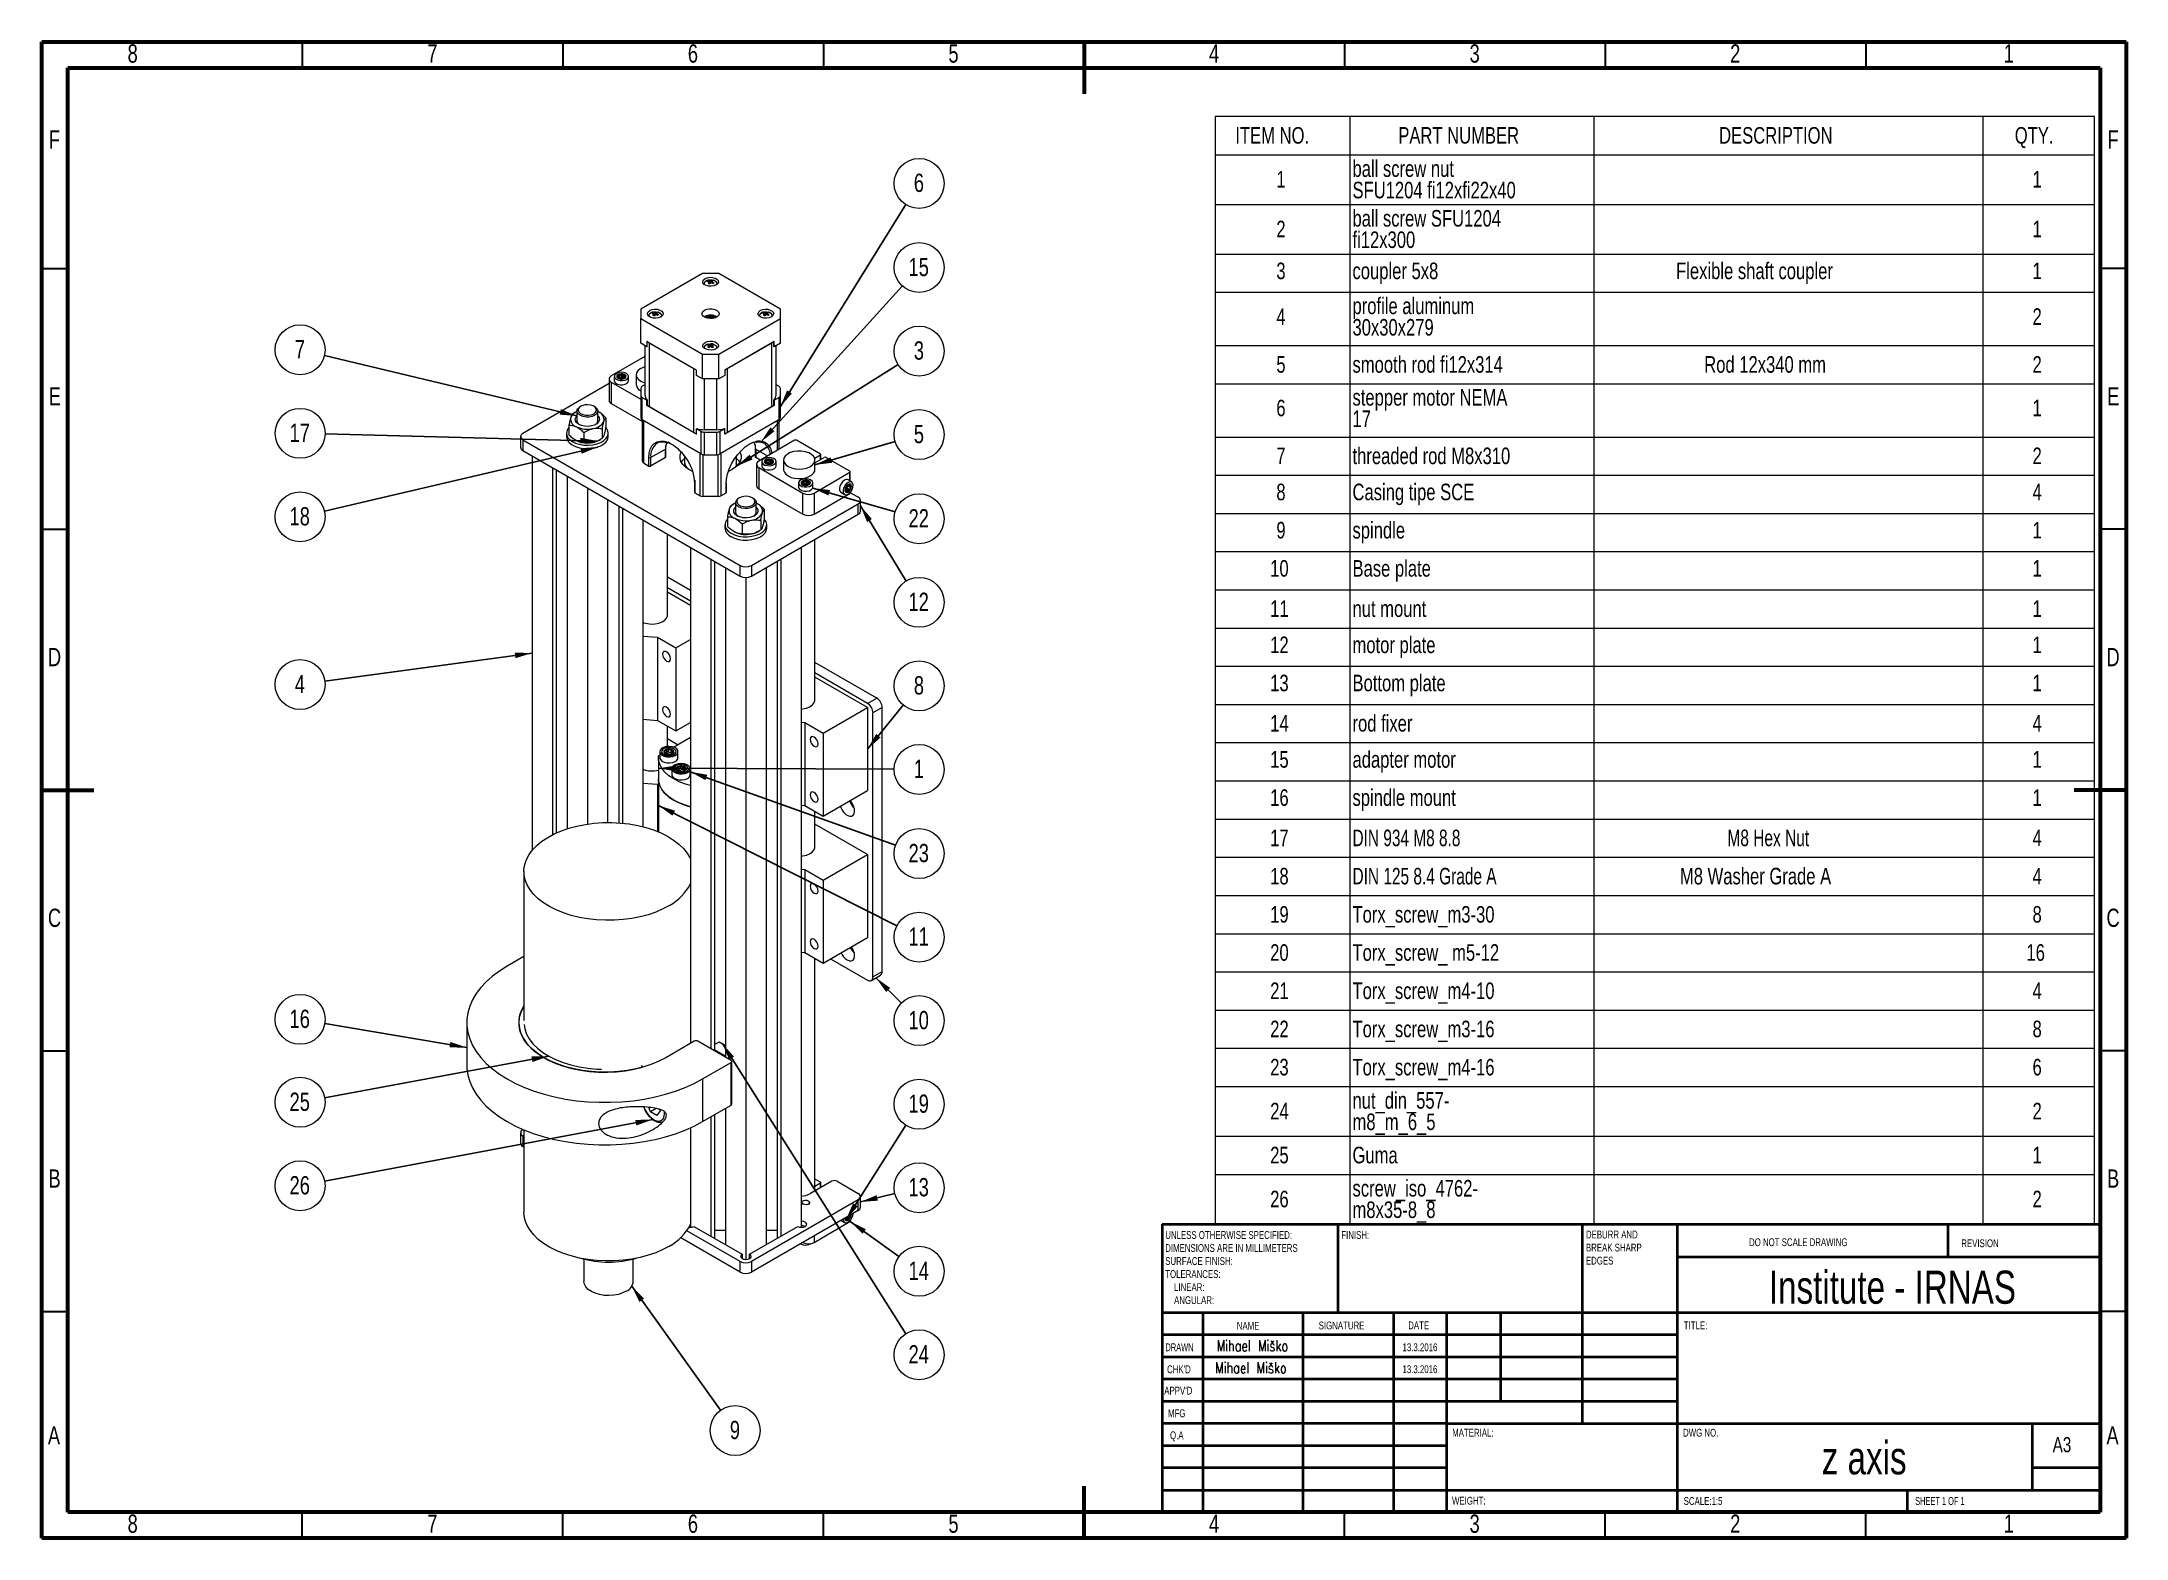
# Model space of a CAD drawing. Header units: millimetres. Extents: x 15 to 415, y 5 to 292.
import ezdxf

# ---------------------------------------------------------------- set-up
doc = ezdxf.new("R2010")
doc.units = ezdxf.units.MM
doc.styles.add('SLDTEXTSTYLE0', font='TXT', dxfattribs={"width": 0.75})
doc.styles.add('SLDTEXTSTYLE1', font='TXT', dxfattribs={"width": 0.686449})
doc.styles.add('SLDTEXTSTYLE2', font='TXT', dxfattribs={"width": 0.6875})
doc.styles.add('SLDTEXTSTYLE3', font='TXT', dxfattribs={"width": 0.75, "bigfont": 'bigfont'})
doc.styles.add('SLDTEXTSTYLE4', font='TXT', dxfattribs={"width": 0.696429})
doc.styles.add('SLDTEXTSTYLE5', font='TXT', dxfattribs={"width": 0.7})
doc.styles.add('SLDTEXTSTYLE6', font='TXT', dxfattribs={"width": 0.697368})
doc.dimstyles.new('SLDDIMSTYLE0', dxfattribs={"dimtxt": 0.18, "dimasz": 3.302, "dimexe": 0, "dimexo": 0.0625, "dimgap": 0, "dimtad": 0, "dimtih": 1, "dimtoh": 1, "dimdec": 0, "dimrnd": 1e-09, "dimzin": 0, "dimdsep": 46, "dimtxsty": 'Standard', "dimsah": 1, "dimcen": 0.09, "dimadec": 0, "dimazin": 0, "dimtfac": 3.302, "dimtdec": 0, "dimtofl": 0, "dimtmove": 0, "dimatfit": 3, "dimfxl": 1, "dimfrac": 2, "dimtolj": 1, "dimtzin": 0, "dimarcsym": 0})

msp = doc.modelspace()

# ---------------------------------------------------------------- texts
at = {"color": 7, "linetype": 'Continuous', "lineweight": 0}
for s, insert, char_height, attachment_point, style in [('8', (32.46, 291.49), 3.5, 2, 'SLDTEXTSTYLE0'), ('7', (89.96, 291.49), 3.5, 2, 'SLDTEXTSTYLE0'), ('6', (139.96, 291.49), 3.5, 2, 'SLDTEXTSTYLE0'), ('5', (189.96, 291.49), 3.5, 2, 'SLDTEXTSTYLE0'), ('4', (239.96, 291.49), 3.5, 2, 'SLDTEXTSTYLE0'), ('3', (289.96, 291.49), 3.5, 2, 'SLDTEXTSTYLE0'), ('2', (339.96, 291.49), 3.5, 2, 'SLDTEXTSTYLE0'), ('1', (392.46, 291.49), 3.5, 2, 'SLDTEXTSTYLE0'), ('F', (17.46, 274.99), 3.5, 2, 'SLDTEXTSTYLE0'), ('F', (412.46, 274.99), 3.5, 2, 'SLDTEXTSTYLE0'), ('E', (17.51, 225.74), 3.5, 2, 'SLDTEXTSTYLE0'), ('E', (412.51, 225.74), 3.5, 2, 'SLDTEXTSTYLE0'), ('D', (17.46, 175.74), 3.5, 2, 'SLDTEXTSTYLE0'), ('D', (412.46, 175.74), 3.5, 2, 'SLDTEXTSTYLE0'), ('C', (17.46, 125.74), 3.5, 2, 'SLDTEXTSTYLE0'), ('C', (412.46, 125.74), 3.5, 2, 'SLDTEXTSTYLE0'), ('B', (17.47, 75.74), 3.5, 2, 'SLDTEXTSTYLE0'), ('B', (412.47, 75.74), 3.5, 2, 'SLDTEXTSTYLE0'), ('FINISH:', (264.37, 63.92), 1.5, 1, 'SLDTEXTSTYLE0'), ('DO NOT SCALE DRAWING', (342.61, 62.53), 1.5, 1, 'SLDTEXTSTYLE0'), ('REVISION', (383.33, 62.33), 1.5, 1, 'SLDTEXTSTYLE0'), ('Institute - IRNAS', (370.12, 56.33), 6.35, 2, 'SLDTEXTSTYLE0'), ('NAME', (244.32, 46.5), 1.5, 1, 'SLDTEXTSTYLE0'), ('SIGNATURE', (260.03, 46.56), 1.5, 1, 'SLDTEXTSTYLE0'), ('DATE', (277.21, 46.58), 1.5, 1, 'SLDTEXTSTYLE0'), ('TITLE:', (330.09, 46.58), 1.5, 1, 'SLDTEXTSTYLE0'), ('DRAWN', (230.64, 42.38), 1.5, 1, 'SLDTEXTSTYLE1'), ('Mihael Miško', (247.31, 42.97), 2.1167, 2, 'SLDTEXTSTYLE3'), ('13.3.2016', (279.46, 42.38), 1.499, 2, 'SLDTEXTSTYLE0'), ("CHK'D", (230.94, 38.16), 1.5, 1, 'SLDTEXTSTYLE0'), ('Mihael Miško', (247.03, 38.75), 2.1167, 2, 'SLDTEXTSTYLE3'), ('13.3.2016', (279.46, 38.17), 1.499, 2, 'SLDTEXTSTYLE0'), ("APPV'D", (230.4, 34.07), 1.5, 1, 'SLDTEXTSTYLE0'), ('MFG', (231.12, 29.72), 1.5, 1, 'SLDTEXTSTYLE0'), ('A', (17.36, 26.49), 3.5, 2, 'SLDTEXTSTYLE0'), ('Q.A', (231.51, 25.5), 1.5, 1, 'SLDTEXTSTYLE0'), ('MATERIAL:', (285.65, 25.99), 1.5, 1, 'SLDTEXTSTYLE0'), ('DWG NO.', (329.95, 25.99), 1.5, 1, 'SLDTEXTSTYLE0'), ('A3', (400.87, 24.41), 2.91, 1, 'SLDTEXTSTYLE0'), ('A', (412.36, 26.49), 3.5, 2, 'SLDTEXTSTYLE0'), ('z axis', (364.7, 23.61), 6.35, 2, 'SLDTEXTSTYLE0'), ('WEIGHT:', (285.62, 12.95), 1.499, 1, 'SLDTEXTSTYLE0'), ('SCALE:1:5', (330.07, 12.9), 1.5, 1, 'SLDTEXTSTYLE0'), ('SHEET 1 OF 1', (374.48, 12.9), 1.5, 1, 'SLDTEXTSTYLE2'), ('8', (32.46, 9.55), 3.5, 2, 'SLDTEXTSTYLE0'), ('7', (89.96, 9.55), 3.5, 2, 'SLDTEXTSTYLE0'), ('6', (139.96, 9.55), 3.5, 2, 'SLDTEXTSTYLE0'), ('5', (189.96, 9.55), 3.5, 2, 'SLDTEXTSTYLE0'), ('4', (239.96, 9.55), 3.5, 2, 'SLDTEXTSTYLE0'), ('3', (289.96, 9.55), 3.5, 2, 'SLDTEXTSTYLE0'), ('2', (339.96, 9.55), 3.5, 2, 'SLDTEXTSTYLE0'), ('1', (392.46, 9.55), 3.5, 2, 'SLDTEXTSTYLE0')]:
    msp.add_mtext(s, dxfattribs=dict(at, insert=insert, char_height=char_height, attachment_point=attachment_point, style=style))

# ---------------------------------------------------------------- blocks, each defined once
blk = doc.blocks.new('SW_NOTE_0')
at = {"color": 0, "linetype": 'Continuous', "lineweight": 0, "char_height": 1.5, "attachment_point": 1, "style": 'SLDTEXTSTYLE0'}
for s, insert in [('UNLESS OTHERWISE SPECIFIED:', (0, 1.93)), ('SURFACE FINISH:', (0, -3.07)), ('DIMENSIONS ARE IN MILLIMETERS', (0, -0.57)), ('TOLERANCES:', (0, -5.57)), ('ANGULAR:', (1.69, -10.57)), ('LINEAR:', (1.69, -8.07))]:
    blk.add_mtext(s, dxfattribs=dict(at, insert=insert))
blk = doc.blocks.new('SW_NOTE_1')
at = {"color": 0, "linetype": 'Continuous', "lineweight": 0, "char_height": 1.5, "attachment_point": 1, "style": 'SLDTEXTSTYLE0'}
for s, insert in [('DEBURR AND', (0, 1.93)), ('BREAK SHARP', (0, -0.57)), ('EDGES', (0, -3.07))]:
    blk.add_mtext(s, dxfattribs=dict(at, insert=insert))
blk = doc.blocks.new('SW_TABLEANNOTATION_0')
at = {"color": 0, "linetype": 'Continuous', "lineweight": 0}
for p, q in [((0, 0), (0, -212.4)), ((168.76, 0), (0, 0)), ((25.88, 0), (25.88, -7.33)), ((72.7, 0), (72.7, -7.33)), ((147.33, 0), (147.33, -7.33)), ((168.76, -212.4), (168.76, 0)), ((0, -7.33), (168.76, -7.33)), ((25.88, -7.33), (25.88, -212.4)), ((72.7, -7.33), (72.7, -212.4)), ((147.33, -7.33), (147.33, -212.4)), ((0, -16.86), (168.76, -16.86)), ((0, -26.38), (168.76, -26.38)), ((0, -33.71), (168.76, -33.71)), ((0, -43.92), (168.76, -43.92)), ((0, -51.25), (168.76, -51.25)), ((0, -61.46), (168.76, -61.46)), ((0, -68.79), (168.76, -68.79)), ((0, -76.11), (168.76, -76.11)), ((0, -83.44), (168.76, -83.44)), ((0, -90.77), (168.76, -90.77)), ((0, -98.09), (168.76, -98.09)), ((0, -105.42), (168.76, -105.42)), ((0, -112.75), (168.76, -112.75)), ((0, -120.07), (168.76, -120.07)), ((0, -127.4), (168.76, -127.4)), ((0, -134.73), (168.76, -134.73)), ((0, -142.06), (168.76, -142.06)), ((0, -149.38), (168.76, -149.38)), ((0, -156.71), (168.76, -156.71)), ((0, -164.04), (168.76, -164.04)), ((0, -171.36), (168.76, -171.36)), ((0, -178.69), (168.76, -178.69)), ((0, -186.02), (168.76, -186.02)), ((0, -195.54), (168.76, -195.54)), ((0, -202.87), (168.76, -202.87)), ((0, -212.4), (168.76, -212.4))]:
    blk.add_line(p, q, dxfattribs=at)
at = {"color": 0, "linetype": 'Continuous', "lineweight": 0, "attachment_point": 1}
for s, insert, char_height, style in [('ITEM NO.', (3.9, -2.02), 3.175, 'SLDTEXTSTYLE0'), ('PART NUMBER', (35.17, -2.02), 3.175, 'SLDTEXTSTYLE0'), ('DESCRIPTION', (96.73, -2.02), 3.175, 'SLDTEXTSTYLE0'), ('QTY.', (153.46, -2.02), 3.175, 'SLDTEXTSTYLE0'), ('1', (11.77, -10.45), 3.17, 'SLDTEXTSTYLE0'), ('ball screw nut', (26.38, -8.4), 3.175, 'SLDTEXTSTYLE0'), ('1', (156.87, -10.45), 3.17, 'SLDTEXTSTYLE0'), ('SFU1204 fi12xfi22x40', (26.38, -12.51), 3.175, 'SLDTEXTSTYLE0'), ('2', (11.77, -19.98), 3.17, 'SLDTEXTSTYLE0'), ('ball screw SFU1204', (26.38, -17.93), 3.175, 'SLDTEXTSTYLE0'), ('1', (156.87, -19.98), 3.17, 'SLDTEXTSTYLE0'), ('fi12x300', (26.38, -22.03), 3.175, 'SLDTEXTSTYLE0'), ('3', (11.77, -28.01), 3.17, 'SLDTEXTSTYLE0'), ('coupler 5x8', (26.38, -28.01), 3.175, 'SLDTEXTSTYLE0'), ('Flexible shaft coupler', (88.47, -28.01), 3.175, 'SLDTEXTSTYLE0'), ('1', (156.87, -28.01), 3.17, 'SLDTEXTSTYLE0'), ('profile aluminum', (26.38, -34.72), 3.175, 'SLDTEXTSTYLE0'), ('4', (11.77, -36.78), 3.17, 'SLDTEXTSTYLE0'), ('30x30x279', (26.38, -38.83), 3.175, 'SLDTEXTSTYLE0'), ('2', (156.87, -36.78), 3.17, 'SLDTEXTSTYLE0'), ('5', (11.77, -45.95), 3.17, 'SLDTEXTSTYLE0'), ('smooth rod fi12x314', (26.38, -45.95), 3.175, 'SLDTEXTSTYLE0'), ('Rod 12x340 mm', (93.87, -45.95), 3.175, 'SLDTEXTSTYLE0'), ('2', (156.87, -45.95), 3.17, 'SLDTEXTSTYLE0'), ('6', (11.77, -54.31), 3.17, 'SLDTEXTSTYLE0'), ('stepper motor NEMA', (26.38, -52.26), 3.175, 'SLDTEXTSTYLE0'), ('1', (156.87, -54.31), 3.17, 'SLDTEXTSTYLE0'), ('17', (26.38, -56.37), 3.175, 'SLDTEXTSTYLE0'), ('7', (11.77, -63.48), 3.17, 'SLDTEXTSTYLE0'), ('threaded rod M8x310', (26.38, -63.48), 3.175, 'SLDTEXTSTYLE0'), ('2', (156.87, -63.48), 3.17, 'SLDTEXTSTYLE0'), ('8', (11.77, -70.41), 3.17, 'SLDTEXTSTYLE0'), ('Casing tipe SCE', (26.38, -70.41), 3.175, 'SLDTEXTSTYLE0'), ('4', (156.87, -70.41), 3.17, 'SLDTEXTSTYLE0'), ('9', (11.77, -77.74), 3.17, 'SLDTEXTSTYLE0'), ('spindle', (26.38, -77.74), 3.175, 'SLDTEXTSTYLE0'), ('1', (156.87, -77.74), 3.17, 'SLDTEXTSTYLE0'), ('10', (10.59, -85.06), 3.175, 'SLDTEXTSTYLE0'), ('Base plate', (26.38, -85.06), 3.175, 'SLDTEXTSTYLE0'), ('1', (156.87, -85.06), 3.17, 'SLDTEXTSTYLE0'), ('11', (10.59, -92.79), 3.175, 'SLDTEXTSTYLE0'), ('nut mount', (26.38, -92.79), 3.175, 'SLDTEXTSTYLE0'), ('1', (156.87, -92.79), 3.17, 'SLDTEXTSTYLE0'), ('12', (10.59, -99.72), 3.175, 'SLDTEXTSTYLE0'), ('motor plate', (26.38, -99.72), 3.175, 'SLDTEXTSTYLE0'), ('1', (156.87, -99.72), 3.17, 'SLDTEXTSTYLE0'), ('13', (10.59, -107.04), 3.175, 'SLDTEXTSTYLE0'), ('Bottom plate', (26.38, -107.04), 3.175, 'SLDTEXTSTYLE0'), ('1', (156.87, -107.04), 3.17, 'SLDTEXTSTYLE0'), ('14', (10.59, -114.77), 3.175, 'SLDTEXTSTYLE0'), ('rod fixer', (26.38, -114.77), 3.175, 'SLDTEXTSTYLE0'), ('4', (156.87, -114.77), 3.17, 'SLDTEXTSTYLE0'), ('15', (10.59, -121.7), 3.175, 'SLDTEXTSTYLE0'), ('adapter motor', (26.38, -121.7), 3.175, 'SLDTEXTSTYLE0'), ('1', (156.87, -121.7), 3.17, 'SLDTEXTSTYLE0'), ('16', (10.59, -129.02), 3.175, 'SLDTEXTSTYLE0'), ('spindle mount', (26.38, -129.02), 3.175, 'SLDTEXTSTYLE0'), ('1', (156.87, -129.02), 3.17, 'SLDTEXTSTYLE0'), ('17', (10.59, -136.75), 3.175, 'SLDTEXTSTYLE0'), ('DIN 934 M8 8.8', (26.38, -136.75), 3.175, 'SLDTEXTSTYLE4'), ('M8 Hex Nut', (98.32, -136.75), 3.175, 'SLDTEXTSTYLE5'), ('4', (156.87, -136.75), 3.17, 'SLDTEXTSTYLE0'), ('DIN 125 8.4 Grade A', (26.38, -144.08), 3.175, 'SLDTEXTSTYLE6'), ('M8 Washer Grade A', (89.21, -144.08), 3.175, 'SLDTEXTSTYLE0'), ('18', (10.59, -144.08), 3.175, 'SLDTEXTSTYLE0'), ('4', (156.87, -144.08), 3.17, 'SLDTEXTSTYLE0'), ('19', (10.59, -151.41), 3.175, 'SLDTEXTSTYLE0'), ('Torx_screw_m3-30', (26.38, -151.41), 3.175, 'SLDTEXTSTYLE0'), ('8', (156.87, -151.41), 3.17, 'SLDTEXTSTYLE0'), ('20', (10.59, -158.73), 3.175, 'SLDTEXTSTYLE0'), ('Torx_screw_ m5-12', (26.38, -158.73), 3.175, 'SLDTEXTSTYLE0'), ('16', (155.7, -158.73), 3.175, 'SLDTEXTSTYLE0'), ('21', (10.59, -166.06), 3.175, 'SLDTEXTSTYLE0'), ('Torx_screw_m4-10', (26.38, -166.06), 3.175, 'SLDTEXTSTYLE0'), ('4', (156.87, -166.06), 3.17, 'SLDTEXTSTYLE0'), ('22', (10.59, -173.39), 3.175, 'SLDTEXTSTYLE0'), ('Torx_screw_m3-16', (26.38, -173.39), 3.175, 'SLDTEXTSTYLE0'), ('8', (156.87, -173.39), 3.17, 'SLDTEXTSTYLE0'), ('23', (10.59, -180.71), 3.175, 'SLDTEXTSTYLE0'), ('Torx_screw_m4-16', (26.38, -180.71), 3.175, 'SLDTEXTSTYLE0'), ('6', (156.87, -180.71), 3.17, 'SLDTEXTSTYLE0'), ('nut_din_557-', (26.38, -187.09), 3.175, 'SLDTEXTSTYLE0'), ('24', (10.59, -189.14), 3.175, 'SLDTEXTSTYLE0'), ('m8_m_6_5', (26.38, -191.19), 3.175, 'SLDTEXTSTYLE0'), ('2', (156.87, -189.14), 3.17, 'SLDTEXTSTYLE0'), ('25', (10.59, -197.57), 3.175, 'SLDTEXTSTYLE0'), ('Guma', (26.38, -197.57), 3.175, 'SLDTEXTSTYLE0'), ('1', (156.87, -197.57), 3.17, 'SLDTEXTSTYLE0'), ('screw_iso_4762-', (26.38, -203.94), 3.175, 'SLDTEXTSTYLE0'), ('26', (10.59, -206), 3.175, 'SLDTEXTSTYLE0'), ('2', (156.87, -206), 3.17, 'SLDTEXTSTYLE0'), ('m8x35-8_8', (26.38, -208.05), 3.175, 'SLDTEXTSTYLE0')]:
    blk.add_mtext(s, dxfattribs=dict(at, insert=insert, char_height=char_height, style=style))
blk = doc.blocks.new('SW_NOTE_2')
at = {"color": 0, "linetype": 'Continuous', "lineweight": 0}
blk.add_circle((2.53, 4.06), 4.79, dxfattribs=at)
at = {"color": 0, "linetype": 'Continuous', "lineweight": 0, "insert": (2.49, 5.92), "char_height": 3.5, "attachment_point": 2, "style": 'SLDTEXTSTYLE0'}
blk.add_mtext('6', dxfattribs=at)
blk = doc.blocks.new('SW_NOTE_3')
at = {"color": 0, "linetype": 'Continuous', "lineweight": 0}
blk.add_circle((3.22, 3.55), 4.79, dxfattribs=at)
at = {"color": 0, "linetype": 'Continuous', "lineweight": 0, "insert": (3.14, 5.4), "char_height": 3.5, "attachment_point": 2, "style": 'SLDTEXTSTYLE0'}
blk.add_mtext('15', dxfattribs=at)
blk = doc.blocks.new('SW_NOTE_4')
at = {"color": 0, "linetype": 'Continuous', "lineweight": 0}
blk.add_circle((4.05, 2.55), 4.79, dxfattribs=at)
at = {"color": 0, "linetype": 'Continuous', "lineweight": 0, "insert": (4.01, 4.41), "char_height": 3.5, "attachment_point": 2, "style": 'SLDTEXTSTYLE0'}
blk.add_mtext('3', dxfattribs=at)
blk = doc.blocks.new('SW_NOTE_5')
at = {"color": 0, "linetype": 'Continuous', "lineweight": 0}
blk.add_circle((4.6, 1.33), 4.79, dxfattribs=at)
at = {"color": 0, "linetype": 'Continuous', "lineweight": 0, "insert": (4.56, 3.19), "char_height": 3.5, "attachment_point": 2, "style": 'SLDTEXTSTYLE0'}
blk.add_mtext('5', dxfattribs=at)
blk = doc.blocks.new('SW_NOTE_6')
at = {"color": 0, "linetype": 'Continuous', "lineweight": 0}
blk.add_circle((4.6, -1.33), 4.79, dxfattribs=at)
at = {"color": 0, "linetype": 'Continuous', "lineweight": 0, "insert": (4.53, 0.52), "char_height": 3.5, "attachment_point": 2, "style": 'SLDTEXTSTYLE0'}
blk.add_mtext('22', dxfattribs=at)
blk = doc.blocks.new('SW_NOTE_7')
at = {"color": 0, "linetype": 'Continuous', "lineweight": 0}
blk.add_circle((2.48, -4.09), 4.79, dxfattribs=at)
at = {"color": 0, "linetype": 'Continuous', "lineweight": 0, "insert": (2.41, -2.24), "char_height": 3.5, "attachment_point": 2, "style": 'SLDTEXTSTYLE0'}
blk.add_mtext('12', dxfattribs=at)
blk = doc.blocks.new('SW_NOTE_8')
at = {"color": 0, "linetype": 'Continuous', "lineweight": 0}
blk.add_circle((3.03, 3.71), 4.79, dxfattribs=at)
at = {"color": 0, "linetype": 'Continuous', "lineweight": 0, "insert": (2.99, 5.56), "char_height": 3.5, "attachment_point": 2, "style": 'SLDTEXTSTYLE0'}
blk.add_mtext('8', dxfattribs=at)
blk = doc.blocks.new('SW_NOTE_9')
at = {"color": 0, "linetype": 'Continuous', "lineweight": 0}
blk.add_circle((4.79, -0.02), 4.79, dxfattribs=at)
at = {"color": 0, "linetype": 'Continuous', "lineweight": 0, "insert": (4.75, 1.83), "char_height": 3.5, "attachment_point": 2, "style": 'SLDTEXTSTYLE0'}
blk.add_mtext('1', dxfattribs=at)
blk = doc.blocks.new('SW_NOTE_10')
at = {"color": 0, "linetype": 'Continuous', "lineweight": 0}
blk.add_circle((4.51, -1.61), 4.79, dxfattribs=at)
at = {"color": 0, "linetype": 'Continuous', "lineweight": 0, "insert": (4.44, 0.24), "char_height": 3.5, "attachment_point": 2, "style": 'SLDTEXTSTYLE0'}
blk.add_mtext('23', dxfattribs=at)
blk = doc.blocks.new('SW_NOTE_11')
at = {"color": 0, "linetype": 'Continuous', "lineweight": 0}
blk.add_circle((4.27, -2.16), 4.79, dxfattribs=at)
at = {"color": 0, "linetype": 'Continuous', "lineweight": 0, "insert": (4.2, -0.3), "char_height": 3.5, "attachment_point": 2, "style": 'SLDTEXTSTYLE0'}
blk.add_mtext('11', dxfattribs=at)
blk = doc.blocks.new('SW_NOTE_12')
at = {"color": 0, "linetype": 'Continuous', "lineweight": 0}
blk.add_circle((3.39, -3.37), 4.79, dxfattribs=at)
at = {"color": 0, "linetype": 'Continuous', "lineweight": 0, "insert": (3.32, -1.52), "char_height": 3.5, "attachment_point": 2, "style": 'SLDTEXTSTYLE0'}
blk.add_mtext('10', dxfattribs=at)
blk = doc.blocks.new('SW_NOTE_13')
at = {"color": 0, "linetype": 'Continuous', "lineweight": 0}
blk.add_circle((2.56, 4.04), 4.79, dxfattribs=at)
at = {"color": 0, "linetype": 'Continuous', "lineweight": 0, "insert": (2.49, 5.9), "char_height": 3.5, "attachment_point": 2, "style": 'SLDTEXTSTYLE0'}
blk.add_mtext('19', dxfattribs=at)
blk = doc.blocks.new('SW_NOTE_14')
at = {"color": 0, "linetype": 'Continuous', "lineweight": 0}
blk.add_circle((4.65, 1.13), 4.79, dxfattribs=at)
at = {"color": 0, "linetype": 'Continuous', "lineweight": 0, "insert": (4.58, 2.98), "char_height": 3.5, "attachment_point": 2, "style": 'SLDTEXTSTYLE0'}
blk.add_mtext('13', dxfattribs=at)
blk = doc.blocks.new('SW_NOTE_15')
at = {"color": 0, "linetype": 'Continuous', "lineweight": 0}
blk.add_circle((3.88, -2.81), 4.79, dxfattribs=at)
at = {"color": 0, "linetype": 'Continuous', "lineweight": 0, "insert": (3.81, -0.95), "char_height": 3.5, "attachment_point": 2, "style": 'SLDTEXTSTYLE0'}
blk.add_mtext('14', dxfattribs=at)
blk = doc.blocks.new('SW_NOTE_16')
at = {"color": 0, "linetype": 'Continuous', "lineweight": 0}
blk.add_circle((2.56, -4.04), 4.79, dxfattribs=at)
at = {"color": 0, "linetype": 'Continuous', "lineweight": 0, "insert": (2.49, -2.19), "char_height": 3.5, "attachment_point": 2, "style": 'SLDTEXTSTYLE0'}
blk.add_mtext('24', dxfattribs=at)
blk = doc.blocks.new('SW_NOTE_17')
at = {"color": 0, "linetype": 'Continuous', "lineweight": 0}
blk.add_circle((2.79, -3.89), 4.79, dxfattribs=at)
at = {"color": 0, "linetype": 'Continuous', "lineweight": 0, "insert": (2.75, -2.03), "char_height": 3.5, "attachment_point": 2, "style": 'SLDTEXTSTYLE0'}
blk.add_mtext('9', dxfattribs=at)
blk = doc.blocks.new('SW_NOTE_18')
at = {"color": 0, "linetype": 'Continuous', "lineweight": 0}
blk.add_circle((-4.7, -0.88), 4.79, dxfattribs=at)
at = {"color": 0, "linetype": 'Continuous', "lineweight": 0, "insert": (-4.77, 0.97), "char_height": 3.5, "attachment_point": 2, "style": 'SLDTEXTSTYLE0'}
blk.add_mtext('26', dxfattribs=at)
blk = doc.blocks.new('SW_NOTE_19')
at = {"color": 0, "linetype": 'Continuous', "lineweight": 0}
blk.add_circle((-4.71, -0.87), 4.79, dxfattribs=at)
at = {"color": 0, "linetype": 'Continuous', "lineweight": 0, "insert": (-4.78, 0.98), "char_height": 3.5, "attachment_point": 2, "style": 'SLDTEXTSTYLE0'}
blk.add_mtext('25', dxfattribs=at)
blk = doc.blocks.new('SW_NOTE_20')
at = {"color": 0, "linetype": 'Continuous', "lineweight": 0}
blk.add_circle((-4.72, 0.8), 4.79, dxfattribs=at)
at = {"color": 0, "linetype": 'Continuous', "lineweight": 0, "insert": (-4.79, 2.65), "char_height": 3.5, "attachment_point": 2, "style": 'SLDTEXTSTYLE0'}
blk.add_mtext('16', dxfattribs=at)
blk = doc.blocks.new('SW_NOTE_21')
at = {"color": 0, "linetype": 'Continuous', "lineweight": 0}
blk.add_circle((-4.74, -0.64), 4.79, dxfattribs=at)
at = {"color": 0, "linetype": 'Continuous', "lineweight": 0, "insert": (-4.78, 1.21), "char_height": 3.5, "attachment_point": 2, "style": 'SLDTEXTSTYLE0'}
blk.add_mtext('4', dxfattribs=at)
blk = doc.blocks.new('SW_NOTE_22')
at = {"color": 0, "linetype": 'Continuous', "lineweight": 0}
blk.add_circle((-4.66, -1.09), 4.79, dxfattribs=at)
at = {"color": 0, "linetype": 'Continuous', "lineweight": 0, "insert": (-4.73, 0.76), "char_height": 3.5, "attachment_point": 2, "style": 'SLDTEXTSTYLE0'}
blk.add_mtext('18', dxfattribs=at)
blk = doc.blocks.new('SW_NOTE_23')
at = {"color": 0, "linetype": 'Continuous', "lineweight": 0}
blk.add_circle((-4.78, 0.12), 4.79, dxfattribs=at)
at = {"color": 0, "linetype": 'Continuous', "lineweight": 0, "insert": (-4.85, 1.98), "char_height": 3.5, "attachment_point": 2, "style": 'SLDTEXTSTYLE0'}
blk.add_mtext('17', dxfattribs=at)
blk = doc.blocks.new('SW_NOTE_24')
at = {"color": 0, "linetype": 'Continuous', "lineweight": 0}
blk.add_circle((-4.66, 1.11), 4.79, dxfattribs=at)
at = {"color": 0, "linetype": 'Continuous', "lineweight": 0, "insert": (-4.69, 2.97), "char_height": 3.5, "attachment_point": 2, "style": 'SLDTEXTSTYLE0'}
blk.add_mtext('7', dxfattribs=at)

# ---------------------------------------------------------------- linework, layer by layer
at = {"color": 7, "linetype": 'Continuous', "lineweight": 60}
for p, q in [((15, 292), (415, 292)), ((15, 5), (15, 292)), ((215, 292), (215, 282)), ((415, 292), (415, 5)), ((20, 287), (410, 287)), ((20, 10), (20, 287)), ((410, 287), (410, 10)), ((15, 148.5), (25, 148.5)), ((415, 148.5), (405, 148.5)), ((410, 65.25), (410, 10)), ((215, 5), (215, 15)), ((410, 10), (20, 10)), ((410, 10), (222.8, 10)), ((415, 5), (15, 5))]:
    msp.add_line(p, q, dxfattribs=at)
at = {"color": 7, "linetype": 'Continuous', "lineweight": 30}
for p, q in [((65, 292), (65, 287)), ((115, 292), (115, 287)), ((165, 292), (165, 287)), ((265, 292), (265, 287)), ((315, 292), (315, 287)), ((365, 292), (365, 287)), ((15, 248.5), (20, 248.5)), ((415, 248.5), (410, 248.5)), ((15, 198.5), (20, 198.5)), ((415, 198.5), (410, 198.5)), ((15, 98.5), (20, 98.5)), ((415, 98.5), (410, 98.5)), ((15, 48.5), (20, 48.5)), ((415, 48.5), (410, 48.5)), ((65, 5), (65, 10)), ((115, 5), (115, 10)), ((165, 5), (165, 10)), ((265, 5), (265, 10)), ((315, 5), (315, 10)), ((365, 5), (365, 10))]:
    msp.add_line(p, q, dxfattribs=at)
at = {"color": 7, "linetype": 'Continuous', "lineweight": 15}
for p, q in [((141.79, 247.57), (129.94, 240.74)), ((144.9, 247.57), (141.79, 247.57)), ((142.13, 245.61), (142.04, 245.53)), ((142.09, 245.54), (142.1, 245.61)), ((142.09, 245.54), (142.09, 245.48)), ((142.75, 245.98), (142.92, 246.14)), ((143.11, 245.92), (142.75, 245.98)), ((142.9, 245.64), (143.11, 245.92)), ((142.92, 246.14), (143.28, 246.09)), ((142.92, 246.14), (143.03, 245.93)), ((143.11, 245.92), (143.18, 245.54)), ((143.14, 245.72), (143.22, 245.59)), ((143.4, 245.81), (143.18, 245.54)), ((143.28, 246.09), (143.51, 246.23)), ((143.28, 246.09), (143.3, 245.69)), ((143.77, 245.62), (143.4, 245.81)), ((143.41, 245.81), (143.51, 246.23)), ((143.58, 245.98), (143.54, 245.74)), ((143.79, 246.13), (143.58, 245.98)), ((143.58, 245.98), (143.94, 245.79)), ((143.76, 245.63), (143.94, 245.79)), ((143.94, 245.79), (143.77, 245.62)), ((144.59, 245.56), (144.59, 245.54)), ((144.59, 245.48), (144.59, 245.54)), ((144.65, 245.53), (144.6, 245.58)), ((156.74, 240.74), (144.9, 247.57)), ((129.94, 240.74), (129.94, 238.94)), ((132.14, 239.85), (132.31, 240.02)), ((132.31, 240.02), (132.68, 239.96)), ((132.31, 240.02), (132.42, 239.81)), ((132.68, 239.96), (132.9, 240.1)), ((132.8, 239.69), (132.9, 240.1)), ((133.18, 240.01), (132.97, 239.86)), ((153.35, 239.85), (153.52, 240.02)), ((153.52, 240.02), (153.89, 239.96)), ((153.52, 240.02), (153.64, 239.81)), ((153.89, 239.96), (154.11, 240.1)), ((154.02, 239.69), (154.11, 240.1)), ((154.4, 240.01), (154.19, 239.86)), ((156.74, 238.94), (156.74, 240.74)), ((129.94, 238.94), (141.79, 232.1)), ((129.94, 234.16), (129.94, 238.94)), ((131.49, 239.46), (131.43, 239.41)), ((131.49, 239.42), (131.49, 239.49)), ((131.49, 239.42), (131.49, 239.36)), ((132.5, 239.79), (132.14, 239.85)), ((132.29, 239.51), (132.5, 239.79)), ((132.5, 239.79), (132.57, 239.42)), ((132.54, 239.59), (132.61, 239.46)), ((132.8, 239.69), (132.57, 239.42)), ((132.68, 239.96), (132.69, 239.56)), ((133.16, 239.5), (132.8, 239.69)), ((132.97, 239.86), (132.93, 239.62)), ((132.97, 239.86), (133.33, 239.66)), ((133.33, 239.66), (133.16, 239.5)), ((133.16, 239.51), (133.33, 239.66)), ((134.04, 239.41), (133.99, 239.46)), ((133.99, 239.44), (133.99, 239.42)), ((133.99, 239.36), (133.99, 239.42)), ((142.19, 239.28), (142.11, 239.23)), ((144.9, 232.1), (156.74, 238.94)), ((152.74, 239.49), (152.65, 239.41)), ((152.7, 239.42), (152.71, 239.49)), ((152.7, 239.42), (152.7, 239.36)), ((153.71, 239.79), (153.35, 239.85)), ((153.5, 239.51), (153.71, 239.79)), ((153.71, 239.79), (153.79, 239.42)), ((153.75, 239.59), (153.82, 239.46)), ((154.01, 239.69), (153.78, 239.42)), ((153.89, 239.96), (153.91, 239.56)), ((154.38, 239.5), (154.01, 239.69)), ((154.19, 239.86), (154.14, 239.62)), ((154.19, 239.86), (154.55, 239.66)), ((154.37, 239.51), (154.55, 239.66)), ((154.55, 239.66), (154.38, 239.5)), ((155.25, 239.41), (155.2, 239.46)), ((155.2, 239.44), (155.2, 239.42)), ((155.2, 239.36), (155.2, 239.42)), ((156.74, 234.16), (156.74, 238.94)), ((131.11, 233.49), (129.94, 234.16)), ((130.76, 233.69), (130.76, 224.2)), ((140.62, 229.02), (131.11, 234.51)), ((131.11, 234.51), (131.11, 233.49)), ((131.11, 233.49), (131.18, 233.53)), ((131.18, 233.53), (131.18, 234.47)), ((131.64, 234.2), (140.09, 229.33)), ((131.64, 221.96), (131.64, 234.2)), ((141.79, 232.1), (144.9, 232.1)), ((141.79, 227.33), (141.79, 232.1)), ((142.08, 233.32), (142.04, 233.29)), ((142.09, 233.3), (142.09, 233.24)), ((143.1, 233.7), (142.8, 233.81)), ((142.81, 233.46), (143.1, 233.7)), ((143.04, 233.32), (142.81, 233.46)), ((143.03, 233.94), (143.34, 233.85)), ((143.03, 233.94), (143.22, 233.47)), ((143.35, 233.56), (143.04, 233.32)), ((143.1, 233.7), (143.16, 233.41)), ((143.34, 233.85), (143.64, 233.95)), ((143.34, 233.85), (143.34, 233.56)), ((143.65, 233.33), (143.35, 233.56)), ((143.46, 233.47), (143.64, 233.95)), ((143.59, 233.71), (143.53, 233.42)), ((143.88, 233.82), (143.59, 233.71)), ((143.59, 233.71), (143.88, 233.46)), ((143.64, 233.95), (143.88, 233.82)), ((144.59, 233.24), (144.59, 233.3)), ((144.59, 233.3), (144.59, 233.28)), ((144.65, 233.29), (144.6, 233.34)), ((144.9, 227.33), (144.9, 232.1)), ((155.58, 234.51), (146.07, 229.02)), ((146.6, 229.33), (155.04, 234.2)), ((155.04, 234.2), (155.04, 221.96)), ((155.51, 233.53), (155.51, 234.47)), ((155.51, 233.53), (155.58, 233.49)), ((155.58, 233.49), (155.58, 234.51)), ((156.74, 234.16), (155.58, 233.49)), ((155.92, 224.2), (155.92, 233.69)), ((130.76, 231.63), (124.3, 227.91)), ((125.74, 228.07), (125.74, 228.03)), ((125.83, 228.07), (125.83, 228.12)), ((125.92, 227.64), (125.92, 228.11)), ((126.32, 227.69), (126.32, 228.16)), ((126.39, 228.19), (126.39, 228.15)), ((126.51, 228.13), (126.51, 228.17)), ((126.53, 228.1), (126.53, 227.63)), ((129.08, 228.11), (129.08, 226.27)), ((140.09, 229.33), (140.09, 217.08)), ((140.62, 228), (140.62, 229.02)), ((141.79, 227.33), (140.62, 228)), ((146.07, 228), (144.9, 227.33)), ((146.07, 229.02), (146.07, 228)), ((146.6, 217.08), (146.6, 229.33)), ((123.86, 226.43), (107.33, 216.88)), ((123.86, 227.29), (123.86, 223.21)), ((124.3, 226.68), (129.94, 223.43)), ((124.3, 226.68), (124.3, 222.6)), ((124.87, 227.8), (124.87, 226.99)), ((125.56, 227.8), (125.56, 227.76)), ((125.57, 227.71), (125.57, 227.75)), ((125.6, 227.68), (125.6, 227.64)), ((125.79, 227.65), (125.79, 227.93)), ((125.96, 227.47), (125.96, 227.5)), ((125.99, 227.39), (125.99, 227.44)), ((126.1, 227.42), (126.1, 227.37)), ((126.67, 227.45), (126.67, 227.49)), ((126.7, 227.47), (126.67, 227.47)), ((126.7, 227.67), (126.7, 227.46)), ((126.76, 227.54), (126.76, 227.49)), ((126.9, 227.93), (126.9, 227.88)), ((126.93, 227.76), (126.93, 227.8)), ((127.56, 226.75), (127.62, 226.99)), ((127.62, 226.99), (127.62, 227.8)), ((129.94, 225.51), (129.94, 224.2)), ((129.94, 224.2), (129.94, 219.87)), ((130.76, 226.23), (130.24, 225.92)), ((144.9, 227.33), (141.79, 227.33)), ((156.45, 225.92), (155.92, 226.23)), ((156.74, 224.2), (156.74, 225.51)), ((156.74, 219.87), (156.74, 224.2)), ((117.18, 220.76), (116.86, 220.58)), ((117.41, 220.9), (117.16, 220.76)), ((117.71, 221.17), (117.71, 219.31)), ((118.47, 222.09), (118.29, 221.99)), ((121.12, 221.99), (120.95, 222.09)), ((121.71, 219.31), (121.71, 221.17)), ((121.83, 221), (121.71, 221.06)), ((124.3, 222.6), (130.26, 219.16)), ((130.24, 223.79), (131.11, 223.28)), ((130.24, 219.46), (130.24, 223.79)), ((131.11, 223.28), (131.18, 223.32)), ((131.11, 222.26), (131.11, 223.28)), ((131.11, 222.26), (131.18, 222.3)), ((140.62, 216.77), (131.11, 222.26)), ((131.18, 223.32), (131.18, 222.3)), ((140.09, 217.08), (131.64, 221.96)), ((155.58, 222.26), (146.07, 216.77)), ((155.04, 221.96), (146.6, 217.08)), ((155.51, 223.32), (155.58, 223.28)), ((155.51, 222.3), (155.51, 223.32)), ((155.51, 222.3), (155.58, 222.26)), ((155.58, 223.28), (156.45, 223.79)), ((155.58, 223.28), (155.58, 222.26)), ((156.45, 223.79), (156.45, 219.46)), ((106.89, 216.27), (106.89, 214.23)), ((115.71, 216.92), (115.71, 216.27)), ((116.17, 218.45), (116.17, 216.62)), ((119.01, 217.04), (119.01, 215.21)), ((122.55, 217.76), (122.55, 215.92)), ((123.25, 219.88), (123.25, 218.05)), ((123.71, 216.27), (123.71, 216.92)), ((141.49, 212.96), (130.24, 219.46)), ((130.26, 211.52), (130.26, 219.45)), ((140.69, 217.83), (140.62, 217.79)), ((140.62, 217.79), (141.49, 217.29)), ((140.62, 216.77), (140.62, 217.79)), ((141.49, 217.29), (141.49, 212.96)), ((142.2, 217.12), (144.48, 217.12)), ((142.2, 212.79), (142.2, 217.12)), ((144.48, 217.59), (142.21, 217.59)), ((144.48, 217.12), (144.48, 212.79)), ((156.45, 219.46), (145.19, 212.96)), ((145.19, 217.29), (146.07, 217.79)), ((145.19, 212.96), (145.19, 217.29)), ((146.07, 217.79), (146, 217.83)), ((146.07, 216.77), (146.07, 217.79)), ((156.42, 219.45), (156.42, 213.79)), ((107.33, 215.66), (149.05, 191.57)), ((107.33, 215.66), (107.33, 213.62)), ((107.33, 213.62), (149.05, 189.53)), ((109.1, 212.6), (109.1, 136.91)), ((122.01, 215.6), (122.26, 215.74)), ((131.5, 210.63), (131.5, 212.26)), ((131.85, 212.26), (134.68, 213.89)), ((131.85, 212.26), (131.85, 210.63)), ((134.68, 212.26), (131.85, 210.63)), ((134.68, 212.26), (134.68, 213.89)), ((134.75, 212.36), (134.75, 214)), ((138.34, 212.58), (138.34, 211.58)), ((142.2, 212.79), (144.48, 212.79)), ((148.12, 212.24), (148.03, 212.14)), ((148.34, 211.21), (148.34, 212.58)), ((151.93, 214), (151.93, 212.36)), ((152.01, 213.89), (152.01, 212.26)), ((152.89, 211.75), (152.01, 212.26)), ((159.48, 215.56), (152.59, 211.58)), ((164.43, 212.9), (159.84, 215.56)), ((164.43, 212.7), (163.33, 212.06)), ((163.37, 211.27), (165.14, 212.29)), ((164.51, 211.93), (164.51, 212.8)), ((170.09, 209.64), (165.49, 212.29)), ((112.99, 210.35), (112.99, 139.9)), ((113.7, 209.94), (113.7, 140.24)), ((115.82, 208.72), (115.82, 141.06)), ((130.48, 211.22), (131.5, 210.63)), ((138.34, 211.46), (138.34, 210.84)), ((138.34, 210.72), (138.34, 210.58)), ((138.43, 210.57), (138.4, 210.84)), ((148.34, 210.58), (148.34, 211.09)), ((152.15, 210.96), (152.15, 206.88)), ((152.59, 210.35), (161.08, 205.45)), ((152.59, 210.35), (152.59, 206.27)), ((153.16, 211.48), (153.16, 210.66)), ((153.85, 211.48), (153.85, 211.43)), ((153.85, 211.38), (153.85, 211.42)), ((153.88, 211.35), (153.88, 211.31)), ((154.03, 211.74), (154.03, 211.7)), ((154.08, 211.32), (154.08, 211.61)), ((154.11, 211.74), (154.11, 211.79)), ((154.2, 211.31), (154.2, 211.78)), ((154.25, 211.14), (154.25, 211.18)), ((154.28, 211.06), (154.28, 211.11)), ((154.39, 211.09), (154.39, 211.04)), ((154.61, 211.36), (154.61, 211.83)), ((154.68, 211.86), (154.68, 211.82)), ((154.79, 211.8), (154.79, 211.84)), ((154.82, 211.78), (154.82, 211.3)), ((154.96, 211.12), (154.96, 211.16)), ((154.99, 211.14), (154.96, 211.14)), ((154.99, 211.34), (154.99, 211.13)), ((155.04, 211.21), (155.04, 211.16)), ((155.19, 211.6), (155.19, 211.55)), ((155.22, 211.43), (155.22, 211.48)), ((155.85, 210.42), (155.91, 210.66)), ((155.91, 210.66), (155.91, 211.48)), ((157.37, 211.78), (157.37, 209.94)), ((163.2, 205.45), (170.09, 209.43)), ((163.37, 209.94), (163.37, 211.78)), ((170.16, 207.71), (170.16, 209.54)), ((119.71, 206.47), (119.71, 141.97)), ((123.6, 204.23), (123.6, 142.26)), ((140.22, 207.94), (140.26, 207.26)), ((140.26, 207.26), (140.26, 205.63)), ((140.34, 207.16), (140.34, 205.52)), ((140.34, 205.52), (141.36, 204.94)), ((144.8, 204.81), (141.89, 204.81)), ((145.33, 204.94), (146.35, 205.52)), ((146.35, 205.52), (146.35, 207.16)), ((146.42, 207.26), (146.42, 207.35)), ((146.42, 205.63), (146.42, 207.26)), ((148.88, 204.54), (148.7, 204.43)), ((151.53, 204.43), (151.35, 204.54)), ((152.59, 206.27), (161.08, 201.37)), ((160.23, 207.39), (160.23, 206.58)), ((160.92, 207.39), (160.92, 207.35)), ((160.93, 207.29), (160.93, 207.34)), ((160.95, 207.27), (160.95, 207.23)), ((161.08, 201.37), (161.08, 205.45)), ((161.1, 207.66), (161.1, 207.62)), ((161.15, 207.24), (161.15, 207.52)), ((161.18, 207.66), (161.18, 207.71)), ((161.28, 207.23), (161.28, 207.69)), ((161.32, 207.06), (161.32, 207.09)), ((161.35, 206.98), (161.35, 207.03)), ((161.46, 207.01), (161.46, 206.96)), ((161.68, 207.28), (161.68, 207.75)), ((161.75, 207.78), (161.75, 207.74)), ((161.86, 207.71), (161.86, 207.76)), ((161.89, 207.69), (161.89, 207.22)), ((162.03, 207.04), (162.03, 207.08)), ((162.06, 207.06), (162.03, 207.06)), ((162.06, 207.26), (162.06, 207.05)), ((162.11, 207.13), (162.11, 207.08)), ((162.26, 207.51), (162.26, 207.47)), ((162.29, 207.35), (162.29, 207.39)), ((162.92, 206.34), (162.98, 206.58)), ((162.98, 206.58), (162.98, 207.39)), ((163.2, 205.45), (163.2, 201.37)), ((163.2, 201.37), (170.09, 205.35)), ((168.34, 205.59), (169.05, 205.18)), ((169.41, 206.03), (169.21, 206.14)), ((169.22, 206.16), (169.25, 206.14)), ((169.22, 206.13), (169.23, 206.15)), ((169.25, 206.04), (169.22, 206.07)), ((169.36, 205.8), (169.39, 205.78)), ((169.46, 206.67), (169.42, 206.69)), ((169.87, 205.99), (169.47, 206.22)), ((169.49, 206.78), (169.53, 206.76)), ((169.53, 205.75), (169.49, 205.77)), ((169.58, 206.77), (169.6, 206.76)), ((169.62, 206.38), (170.02, 206.15)), ((170.42, 207.56), (169.72, 207.97)), ((169.76, 206.76), (170.17, 206.53)), ((169.83, 206.85), (170.07, 206.72)), ((169.94, 207), (169.9, 207.02)), ((169.9, 206.01), (169.94, 205.98)), ((169.98, 207.01), (170.02, 206.99)), ((170.02, 206.07), (169.98, 206.1)), ((170.08, 206.97), (170.04, 206.99)), ((170.16, 205.45), (170.16, 205.61)), ((171.68, 204.64), (170.16, 205.51)), ((170.18, 206.62), (170.22, 206.6)), ((170.22, 206.7), (170.19, 206.72)), ((172.12, 201.98), (172.12, 204.02)), ((125.72, 203), (125.72, 142.2)), ((126.43, 202.59), (126.43, 142.14)), ((130.32, 200.35), (130.32, 141.47)), ((146.57, 200.9), (146.57, 199.06)), ((147.59, 203.21), (147.27, 203.03)), ((147.82, 203.35), (147.56, 203.21)), ((148.11, 203.62), (148.11, 201.76)), ((151.17, 191.57), (171.68, 203.41)), ((151.17, 189.53), (171.68, 201.37)), ((152.11, 201.76), (152.11, 203.62)), ((152.23, 203.45), (152.11, 203.5)), ((152.96, 200.2), (152.96, 198.37)), ((153.66, 202.33), (153.66, 200.5)), ((171.68, 201.37), (171.68, 203.41)), ((135.08, 182.06), (135.08, 197.6)), ((146.11, 199.37), (146.11, 198.72)), ((149.42, 199.49), (149.42, 197.65)), ((152.41, 198.04), (152.66, 198.19)), ((154.11, 198.72), (154.11, 199.37)), ((163.37, 165.74), (163.37, 196.57)), ((139.51, 195.04), (139.51, 99.92)), ((143.4, 192.8), (143.4, 98.9)), ((144.1, 192.39), (144.1, 98.49)), ((156.13, 192.39), (156.13, 62.56)), ((156.83, 192.8), (156.83, 62.93)), ((160.72, 195.04), (160.72, 64.64)), ((139.51, 186.76), (135.08, 189.31)), ((146.23, 191.17), (146.23, 97.26)), ((149.05, 189.53), (149.05, 191.57)), ((150.11, 189.28), (150.11, 58.47)), ((151.17, 191.57), (151.17, 189.53)), ((154, 191.17), (154, 61.29)), ((139.51, 184.72), (135.08, 187.27)), ((139.51, 183.9), (135.08, 186.46)), ((130.32, 178.01), (133.14, 177.78)), ((133.14, 177.78), (136.68, 175.74)), ((133.14, 177.78), (133.14, 161.86)), ((136.68, 175.74), (139.51, 177.37)), ((136.68, 175.74), (136.68, 159.82)), ((175.22, 166.14), (163.37, 172.98)), ((173.45, 165.12), (163.37, 170.94)), ((173.45, 164.31), (163.37, 170.13)), ((164.96, 159.41), (173.45, 164.31)), ((173.45, 165.12), (175.22, 166.14)), ((173.45, 164.31), (173.45, 148.38)), ((176.28, 164.31), (174.51, 163.29)), ((176.28, 113.68), (176.28, 164.31)), ((130.32, 162.09), (133.14, 161.86)), ((133.14, 161.86), (136.68, 159.82)), ((135.08, 156.85), (135.08, 160.74)), ((136.68, 159.82), (139.51, 161.45)), ((160.72, 161.51), (161.43, 161.45)), ((161.43, 161.45), (164.96, 159.41)), ((161.43, 161.45), (161.43, 145.53)), ((174.51, 112.66), (174.51, 163.29)), ((134.43, 155.95), (134.43, 156.04)), ((134.98, 155.79), (134.98, 156.29)), ((135.02, 156.37), (135.02, 156.28)), ((137.01, 157.17), (135.08, 158.29)), ((135.17, 156.31), (135.17, 156.4)), ((135.26, 155.86), (135.26, 156.35)), ((135.85, 155.77), (135.85, 156.26)), ((135.97, 156.27), (135.97, 156.18)), ((135.99, 156.01), (135.99, 155.63)), ((136.08, 156.17), (136.08, 156.21)), ((136.23, 156.72), (139.51, 158.61)), ((164.96, 159.41), (164.96, 143.49)), ((133.34, 154.7), (133.34, 150.62)), ((133.36, 155.07), (133.59, 155.2)), ((133.59, 155.85), (133.59, 154.7)), ((134.38, 155.85), (134.38, 155.76)), ((134.6, 155.4), (134.6, 155.49)), ((134.7, 155.34), (134.7, 155.69)), ((134.72, 155.42), (134.72, 155.33)), ((135.52, 155.21), (135.52, 155.3)), ((135.67, 155.32), (135.67, 155.23)), ((135.71, 155.41), (135.71, 155.37)), ((135.94, 152.58), (135.94, 151.44)), ((136.25, 155.57), (136.25, 155.66)), ((136.3, 155.75), (136.3, 155.66)), ((136.31, 155.76), (136.31, 155.85)), ((136.72, 152.58), (136.72, 152.49)), ((136.78, 152.68), (136.78, 152.77)), ((136.95, 152.13), (136.95, 152.22)), ((137.04, 152.07), (137.04, 152.42)), ((137.06, 152.16), (137.06, 152.07)), ((137.09, 154.7), (137.09, 155.85)), ((137.32, 152.53), (137.32, 153.02)), ((137.36, 153.11), (137.36, 153.02)), ((137.51, 153.04), (137.51, 153.13)), ((137.61, 152.6), (137.61, 153.09)), ((137.86, 151.94), (137.86, 152.03)), ((138.01, 152.06), (138.01, 151.97)), ((138.05, 152.14), (138.05, 152.1)), ((138.19, 152.5), (138.19, 153)), ((138.31, 153.01), (138.31, 152.92)), ((138.33, 152.74), (138.33, 152.36)), ((138.42, 152.91), (138.42, 152.94)), ((138.6, 152.3), (138.6, 152.39)), ((138.64, 152.48), (138.64, 152.39)), ((138.65, 152.49), (138.65, 152.58)), ((139.44, 151.44), (139.44, 152.58)), ((130.32, 149.84), (133.14, 149.61)), ((133.14, 149.61), (133.34, 149.49)), ((133.14, 149.61), (133.14, 140.55)), ((133.34, 150.62), (133.34, 140.47)), ((164.96, 143.49), (173.45, 148.38)), ((160.72, 145.59), (161.43, 145.53)), ((161.43, 145.53), (164.96, 143.49)), ((163.37, 137.57), (163.37, 144.41)), ((173.45, 136.14), (163.37, 141.96)), ((164.96, 131.24), (173.45, 136.14)), ((173.45, 136.14), (173.45, 120.21)), ((107.52, 132.88), (107.52, 104.3)), ((160.72, 133.34), (161.43, 133.28)), ((161.43, 133.28), (164.96, 131.24)), ((161.43, 133.28), (161.43, 117.36)), ((164.96, 131.24), (164.96, 115.32)), ((164.96, 115.32), (173.45, 120.21)), ((107.52, 116.56), (104.33, 114.71)), ((160.72, 117.41), (161.43, 117.36)), ((161.43, 117.36), (164.96, 115.32)), ((163.37, 71.6), (163.37, 116.24)), ((166.38, 116.13), (173.45, 112.05)), ((174.2, 111.97), (175.97, 113)), ((174.51, 112.66), (176.28, 113.68)), ((96.57, 103.9), (96.57, 101.68)), ((140.21, 100.32), (134.73, 97.16)), ((147.28, 96.65), (140.92, 100.32)), ((144.1, 99.71), (144.99, 100.22)), ((144.99, 100.22), (146.23, 99.51)), ((96.57, 97.95), (96.57, 95.73)), ((141.8, 93.08), (147.28, 96.24)), ((146.23, 97.47), (144.1, 98.69)), ((147.28, 88.08), (147.28, 96.24)), ((147.43, 88.28), (147.43, 96.45)), ((130.05, 95.65), (130.31, 95.34)), ((141.8, 93.08), (141.8, 84.91)), ((141.8, 84.91), (147.28, 88.08)), ((131.82, 86.8), (131.5, 87.64)), ((132.91, 87.42), (131.82, 86.8)), ((133.05, 86.09), (131.82, 86.8)), ((133.66, 86.96), (133.05, 86.09)), ((133.54, 87.26), (133.66, 86.96)), ((134.29, 84.99), (134.36, 85.03)), ((143.4, 85.83), (143.4, 62.93)), ((144.1, 86.24), (144.1, 62.56)), ((146.23, 87.47), (146.23, 61.29)), ((106.89, 82.77), (106.89, 80.72)), ((107.33, 83.38), (107.38, 83.4)), ((107.52, 82.04), (107.33, 82.15)), ((107.33, 82.15), (107.33, 80.11)), ((107.52, 80), (107.33, 80.11)), ((107.52, 83.34), (107.52, 67.56)), ((139.51, 83.73), (139.51, 64.64)), ((166.59, 73.46), (162.52, 71.11)), ((164.43, 73.28), (163.37, 73.89)), ((164.43, 73.07), (163.37, 72.46)), ((163.37, 71.64), (165.14, 72.66)), ((164.51, 72.3), (164.51, 73.17)), ((167.65, 73.46), (171.68, 71.13)), ((171.68, 69.91), (151.17, 58.07)), ((160.86, 69.4), (160.86, 68.99)), ((162.36, 68.99), (162.36, 69.4)), ((171.68, 67.87), (171.68, 69.91)), ((172.12, 68.48), (172.12, 70.52)), ((140.14, 64.81), (149.41, 59.46)), ((144.1, 64.11), (146.23, 64.11)), ((150.82, 59.46), (160.09, 64.81)), ((171.68, 67.87), (151.17, 56.03)), ((154, 64.11), (156.13, 64.11)), ((163.2, 61.74), (170.09, 65.72)), ((168.36, 65.95), (169.05, 65.55)), ((169.22, 66.44), (169.25, 66.41)), ((169.27, 66.33), (169.23, 66.35)), ((169.25, 66.41), (169.25, 66.46)), ((169.46, 66.34), (169.27, 66.45)), ((169.36, 66.17), (169.39, 66.15)), ((169.61, 66.13), (169.57, 66.15)), ((169.98, 66.47), (170.02, 66.45)), ((170.08, 66.55), (170.04, 66.57)), ((170.16, 65.82), (170.16, 65.98)), ((149.05, 56.03), (137.61, 62.64)), ((149.05, 58.07), (138.8, 63.99)), ((144.07, 62.54), (144.1, 62.56)), ((156.13, 62.56), (156.16, 62.54)), ((161.07, 61.74), (161.08, 61.74)), ((119.02, 58.55), (119.02, 54.29)), ((128.52, 54.29), (128.52, 58.55)), ((149.05, 56.03), (149.05, 58.07)), ((149.41, 59.46), (149.41, 58.64)), ((149.41, 58.68), (149.66, 58.53)), ((150.57, 58.53), (150.82, 58.68)), ((150.82, 58.64), (150.82, 59.46)), ((151.17, 58.07), (151.17, 56.03))]:
    msp.add_line(p, q, dxfattribs=at)
at = {"color": 8, "linetype": 'Continuous', "lineweight": 15}
for p, q in [((142.1, 245.48), (142.09, 245.54)), ((144.59, 245.54), (144.59, 245.48)), ((131.49, 239.36), (131.49, 239.42)), ((133.99, 239.42), (133.98, 239.36)), ((152.7, 239.36), (152.7, 239.42)), ((155.2, 239.42), (155.19, 239.36)), ((144.59, 233.28), (144.59, 233.23)), ((125.63, 227.67), (125.63, 227.79)), ((125.96, 227.47), (125.96, 227.49)), ((126.74, 227.48), (126.74, 227.59)), ((126.82, 227.8), (126.82, 227.95)), ((142.21, 217.59), (142.21, 227.33)), ((144.48, 227.33), (144.48, 217.59)), ((130.48, 219.32), (130.48, 211.22)), ((156.2, 213.66), (156.2, 219.32)), ((141.36, 204.94), (141.36, 213.04)), ((141.89, 212.82), (141.89, 204.81)), ((144.8, 204.81), (144.8, 212.82)), ((145.33, 213.04), (145.33, 204.94)), ((152.01, 213.89), (154.3, 212.57)), ((164.43, 211.88), (164.43, 212.7)), ((153.92, 211.34), (153.92, 211.46)), ((154.25, 211.15), (154.25, 211.16)), ((155.03, 211.15), (155.03, 211.26)), ((155.1, 211.47), (155.1, 211.62)), ((170.09, 207.76), (170.09, 209.43)), ((140.3, 207.89), (140.34, 207.16)), ((146.35, 207.16), (146.35, 207.27)), ((160.99, 207.26), (160.99, 207.38)), ((161.32, 207.06), (161.32, 207.08)), ((162.1, 207.07), (162.1, 207.18)), ((162.17, 207.39), (162.17, 207.53)), ((169.21, 206.09), (169.31, 206.03)), ((169.46, 205.89), (169.59, 205.81)), ((169.58, 206.77), (169.59, 206.76)), ((169.92, 206.98), (170.02, 206.92)), ((170.09, 205.35), (170.09, 205.53)), ((134.55, 155.87), (134.55, 156.06)), ((134.63, 155.37), (134.63, 155.56)), ((135.71, 155.37), (135.71, 155.39)), ((136.22, 155.64), (136.22, 155.8)), ((136.89, 152.6), (136.89, 152.79)), ((136.97, 152.11), (136.97, 152.29)), ((138.05, 152.11), (138.05, 152.12)), ((138.56, 152.38), (138.56, 152.54)), ((134.5, 86.48), (134.48, 86.81)), ((164.43, 72.25), (164.43, 73.07)), ((169.21, 66.4), (169.33, 66.33)), ((169.5, 66.3), (169.67, 66.2)), ((169.57, 66.65), (169.95, 66.43)), ((169.8, 66.78), (170.08, 66.62)), ((170.09, 65.72), (170.09, 65.9)), ((170.17, 66.99), (170.17, 66.99)), ((161.08, 61.74), (161.08, 61.74)), ((163.2, 62.97), (163.2, 61.74))]:
    msp.add_line(p, q, dxfattribs=at)
at = {"color": 7, "linetype": 'Continuous', "lineweight": 40}
for p, q in [((230, 65.25), (410, 65.25)), ((230, 65.25), (230, 10)), ((263.8, 48.25), (263.8, 65.25)), ((310.6, 65.25), (310.6, 27)), ((328.8, 65.25), (328.8, 10)), ((380.8, 58.88), (380.8, 65.25)), ((410, 58.88), (328.8, 58.88)), ((410, 48.25), (230, 48.25)), ((237.8, 48.25), (237.8, 10)), ((256.99, 48.25), (256.99, 10)), ((274.4, 48.25), (274.4, 10)), ((284.6, 10), (284.6, 48.25)), ((295, 31.25), (295, 48.25)), ((328.8, 44), (230, 44)), ((328.8, 39.75), (230, 39.75)), ((328.8, 35.5), (230, 35.5)), ((328.8, 31.25), (230, 31.25)), ((284.6, 27), (230, 27)), ((284.6, 27), (410, 27)), ((397, 14.25), (397, 27)), ((284.6, 22.75), (230, 22.75)), ((284.6, 18.5), (230, 18.5)), ((410, 18.5), (397, 18.5)), ((230, 14.25), (410, 14.25)), ((373, 10), (373, 14.25))]:
    msp.add_line(p, q, dxfattribs=at)
at = {"color": 7, "linetype": 'Continuous', "lineweight": 15, "flags": 128}
for points in [[(142.28, 246.57), (142.71, 246.75), (143.21, 246.82), (143.73, 246.8), (144.2, 246.67), (144.57, 246.46), (144.79, 246.19), (144.84, 245.89), (144.7, 245.6), (144.4, 245.35), (143.98, 245.18), (143.47, 245.1), (142.95, 245.13), (142.48, 245.25), (142.11, 245.47), (141.89, 245.74), (141.85, 246.04), (141.98, 246.33), (142.28, 246.57)], [(142.25, 245.37), (142.19, 245.47), (142.17, 245.74), (142.32, 245.99), (142.63, 246.19), (143.05, 246.31), (143.52, 246.32), (143.95, 246.23), (144.3, 246.05), (144.5, 245.81), (144.52, 245.54), (144.43, 245.37)], [(131.68, 240.45), (132.1, 240.62), (132.61, 240.7), (133.12, 240.68), (133.6, 240.55), (133.97, 240.34), (134.19, 240.06), (134.23, 239.76), (134.1, 239.47), (133.8, 239.23), (133.37, 239.05), (132.87, 238.98), (132.35, 239), (131.88, 239.13), (131.51, 239.34), (131.29, 239.61), (131.24, 239.91), (131.38, 240.2), (131.68, 240.45)], [(131.65, 239.24), (131.58, 239.35), (131.56, 239.62), (131.72, 239.87), (132.03, 240.07), (132.45, 240.18), (132.91, 240.2), (133.35, 240.11), (133.69, 239.93), (133.89, 239.69), (133.91, 239.42), (133.83, 239.24)], [(142.19, 240.5), (142.63, 240.68), (143.14, 240.77), (143.68, 240.76), (144.17, 240.64), (144.58, 240.45), (144.86, 240.18), (144.97, 239.88), (144.9, 239.57), (144.67, 239.29), (144.29, 239.08), (143.81, 238.94), (143.28, 238.9), (142.75, 238.97), (142.29, 239.12), (141.95, 239.36), (141.75, 239.65), (141.73, 239.96), (141.88, 240.25), (142.19, 240.5)], [(152.89, 240.45), (153.32, 240.62), (153.82, 240.7), (154.34, 240.68), (154.81, 240.55), (155.18, 240.34), (155.4, 240.06), (155.44, 239.76), (155.31, 239.47), (155.01, 239.23), (154.58, 239.05), (154.08, 238.98), (153.56, 239), (153.09, 239.13), (152.72, 239.34), (152.5, 239.61), (152.46, 239.91), (152.59, 240.2), (152.89, 240.45)], [(152.86, 239.24), (152.8, 239.35), (152.77, 239.62), (152.93, 239.87), (153.24, 240.07), (153.66, 240.18), (154.12, 240.2), (154.56, 240.11), (154.9, 239.93), (155.1, 239.69), (155.13, 239.42), (155.04, 239.24)], [(142.28, 234.33), (142.71, 234.5), (143.21, 234.58), (143.73, 234.55), (144.2, 234.43), (144.57, 234.21), (144.79, 233.94), (144.84, 233.64), (144.7, 233.35), (144.4, 233.1), (143.98, 232.93), (143.47, 232.85), (142.95, 232.88), (142.48, 233.01), (142.11, 233.22), (141.89, 233.49), (141.85, 233.79), (141.98, 234.08), (142.28, 234.33)], [(142.25, 233.12), (142.25, 233.13), (142.15, 233.39), (142.24, 233.65), (142.49, 233.88), (142.88, 234.03), (143.33, 234.08), (143.79, 234.03), (144.18, 233.89)], [(144.18, 233.89), (144.44, 233.66), (144.53, 233.4), (144.45, 233.14), (144.43, 233.12)], [(127.56, 227.57), (127.62, 227.86), (127.49, 228.14), (127.2, 228.38), (126.77, 228.54), (126.28, 228.6), (125.78, 228.55), (125.35, 228.4), (125.03, 228.17), (124.88, 227.9), (124.92, 227.6), (125.13, 227.34), (125.5, 227.14), (125.97, 227.03), (126.47, 227.02), (126.95, 227.12), (127.33, 227.31), (127.56, 227.57)], [(127.11, 227.65), (127.15, 227.85), (127.05, 228.05), (126.83, 228.21), (126.52, 228.3), (126.16, 228.32), (125.83, 228.27), (125.55, 228.14), (125.39, 227.96), (125.35, 227.76), (125.45, 227.56), (125.67, 227.4), (125.98, 227.31), (126.33, 227.29), (126.67, 227.34), (126.94, 227.47), (127.11, 227.65)], [(125.75, 228.02), (125.78, 227.99), (125.79, 227.95), (125.79, 227.92), (125.78, 227.89), (125.76, 227.86), (125.72, 227.83), (125.68, 227.81), (125.63, 227.79)], [(126.82, 227.95), (126.76, 227.95), (126.7, 227.96), (126.65, 227.97), (126.61, 228), (126.57, 228.02), (126.55, 228.05), (126.54, 228.09), (126.54, 228.12)], [(130.76, 229.67), (130.39, 229.54), (129.82, 229.25), (129.4, 228.89), (129.15, 228.48), (129.08, 228.05), (129.2, 227.62), (129.51, 227.22), (129.97, 226.88), (130.56, 226.62), (130.76, 226.56)], [(124.87, 226.99), (124.92, 226.79), (125.13, 226.52), (125.5, 226.32), (125.97, 226.21), (126.47, 226.2), (126.95, 226.3), (127.33, 226.5), (127.56, 226.75)], [(125.56, 227.76), (125.56, 227.75), (125.57, 227.71)], [(125.68, 227.66), (125.74, 227.66), (125.79, 227.65), (125.85, 227.63), (125.89, 227.61), (125.92, 227.59), (125.95, 227.55), (125.96, 227.52), (125.96, 227.49)], [(126.74, 227.59), (126.72, 227.62), (126.71, 227.65), (126.7, 227.69), (126.72, 227.72), (126.74, 227.75), (126.77, 227.78), (126.82, 227.8), (126.87, 227.82)], [(121.71, 220.26), (121.77, 220.2), (121.99, 219.84), (122.02, 219.46), (121.87, 219.08), (121.54, 218.75), (121.06, 218.49), (120.48, 218.31), (119.83, 218.24), (119.17, 218.27), (118.55, 218.41), (118.03, 218.65), (117.65, 218.96), (117.43, 219.32), (117.39, 219.7), (117.55, 220.07), (117.71, 220.26)], [(120.61, 220.14), (120.04, 220.03), (119.45, 220.03), (118.87, 220.12), (118.37, 220.31), (117.99, 220.57), (117.77, 220.89), (117.71, 221.24), (117.83, 221.57), (118.12, 221.87), (118.29, 221.99)], [(120.5, 220.47), (120.96, 220.67), (121.29, 220.94), (121.45, 221.26), (121.42, 221.59), (121.2, 221.9), (120.82, 222.15), (120.32, 222.32), (119.76, 222.38), (119.19, 222.34), (118.67, 222.19), (118.27, 221.95), (118.02, 221.65), (117.96, 221.32), (118.09, 221), (118.39, 220.71), (118.83, 220.5), (119.37, 220.38), (119.95, 220.37), (120.5, 220.47)], [(121.12, 221.99), (121.25, 221.91), (121.56, 221.61), (121.7, 221.28), (121.67, 220.93), (121.46, 220.61), (121.09, 220.34), (120.61, 220.14)], [(116.26, 215.75), (116.78, 215.35), (117.44, 215.02), (118.2, 214.79), (119.03, 214.65), (119.89, 214.62), (120.75, 214.69), (121.55, 214.88), (122.27, 215.15), (122.87, 215.51), (123.32, 215.94), (123.61, 216.41), (123.71, 216.91), (123.62, 217.4), (123.35, 217.88), (123.29, 217.95)], [(116.26, 215.1), (116.78, 214.7), (117.44, 214.37), (118.2, 214.13), (119.03, 214), (119.89, 213.96), (120.75, 214.04), (121.55, 214.22), (122.27, 214.5), (122.87, 214.86), (123.32, 215.28), (123.61, 215.76), (123.71, 216.25), (123.71, 216.27)], [(133.7, 215.24), (133.37, 215.14), (133.1, 215.01)], [(139.9, 209.61), (139.19, 209.96), (138.53, 210.42), (138.02, 210.93), (137.67, 211.48), (137.49, 212.07), (137.49, 212.66), (137.67, 213.24), (137.71, 213.34)], [(137.74, 211.34), (138.02, 211.75), (138.34, 212.1)], [(146.35, 207.27), (146.42, 208.08), (146.61, 209.06), (146.94, 210.05), (147.38, 211.04), (147.93, 211.98), (148.56, 212.85), (149.26, 213.63), (150, 214.29), (150.77, 214.81), (151.54, 215.18), (152.06, 215.33)], [(148.97, 213.34), (149.02, 213.24), (149.2, 212.66), (149.2, 212.07), (149.02, 211.48), (148.67, 210.93), (148.16, 210.42), (147.5, 209.96), (146.78, 209.61)], [(148.34, 212.1), (148.67, 211.75), (148.95, 211.34)], [(155.85, 211.24), (155.91, 211.53), (155.78, 211.81), (155.48, 212.05), (155.06, 212.21), (154.57, 212.27), (154.07, 212.22), (153.63, 212.07), (153.32, 211.84), (153.17, 211.57), (153.2, 211.28), (153.42, 211.01), (153.78, 210.81), (154.25, 210.7), (154.76, 210.69), (155.23, 210.79), (155.61, 210.98), (155.85, 211.24)], [(153.59, 215.01), (153.32, 215.14), (153.21, 215.18)], [(158.88, 210.28), (159.58, 210.11), (160.32, 210.05), (161.07, 210.1), (161.77, 210.25), (162.39, 210.5), (162.88, 210.83), (163.21, 211.22), (163.36, 211.64), (163.32, 212.08), (163.1, 212.49), (162.71, 212.86), (162.17, 213.17), (161.52, 213.38), (160.79, 213.5), (160.04, 213.5), (159.31, 213.4), (158.64, 213.2), (158.09, 212.91), (157.67, 212.54), (157.43, 212.13), (157.37, 211.7), (157.5, 211.27), (157.81, 210.88), (158.28, 210.54), (158.88, 210.28)], [(153.16, 210.66), (153.2, 210.46), (153.42, 210.19), (153.78, 209.99), (154.25, 209.88), (154.76, 209.88), (155.23, 209.97), (155.61, 210.17), (155.85, 210.42)], [(155.4, 211.32), (155.43, 211.52), (155.33, 211.72), (155.11, 211.88), (154.8, 211.97), (154.45, 211.99), (154.11, 211.94), (153.84, 211.81), (153.67, 211.63), (153.64, 211.43), (153.74, 211.23), (153.96, 211.07), (154.27, 210.98), (154.62, 210.96), (154.96, 211.01), (155.23, 211.14), (155.4, 211.32)], [(153.85, 211.43), (153.85, 211.42), (153.85, 211.38)], [(154.04, 211.69), (154.06, 211.66), (154.08, 211.63), (154.08, 211.59), (154.07, 211.56), (154.04, 211.53), (154.01, 211.5), (153.97, 211.48), (153.92, 211.46)], [(153.97, 211.33), (154.02, 211.33), (154.08, 211.32), (154.13, 211.31), (154.18, 211.28), (154.21, 211.26), (154.23, 211.23), (154.25, 211.19), (154.25, 211.16)], [(155.1, 211.62), (155.04, 211.62), (154.99, 211.63), (154.94, 211.65), (154.89, 211.67), (154.86, 211.69), (154.83, 211.72), (154.82, 211.76), (154.82, 211.79)], [(155.03, 211.26), (155.01, 211.29), (154.99, 211.33), (154.99, 211.36), (155, 211.39), (155.03, 211.42), (155.06, 211.45), (155.1, 211.47), (155.15, 211.49)], [(157.37, 209.94), (157.37, 209.84), (157.5, 209.43), (157.8, 209.05), (158.25, 208.72), (158.82, 208.46), (159.48, 208.29), (160.19, 208.22), (160.92, 208.24), (161.61, 208.37), (162.23, 208.59), (162.74, 208.88), (163.11, 209.24), (163.32, 209.64), (163.37, 209.94)], [(162.92, 207.16), (162.98, 207.45), (162.85, 207.73), (162.55, 207.97), (162.13, 208.13), (161.64, 208.19), (161.14, 208.14), (160.7, 207.99), (160.39, 207.76), (160.24, 207.48), (160.27, 207.19), (160.49, 206.93), (160.86, 206.73), (161.32, 206.62), (161.83, 206.61), (162.3, 206.71), (162.68, 206.9), (162.92, 207.16)], [(151.53, 204.43), (151.62, 204.38), (151.94, 204.09), (152.1, 203.76), (152.08, 203.41), (151.89, 203.09), (151.54, 202.81), (151.07, 202.6), (150.51, 202.48), (149.91, 202.47), (149.33, 202.55), (148.82, 202.73), (148.43, 202.99), (148.19, 203.31), (148.11, 203.65), (148.11, 203.65)], [(148.36, 203.85), (148.44, 203.52), (148.7, 203.22), (149.12, 202.99), (149.64, 202.85), (150.21, 202.81), (150.77, 202.89), (151.26, 203.06), (151.63, 203.32), (151.83, 203.63), (151.85, 203.96), (151.68, 204.28), (151.33, 204.55), (150.86, 204.73), (150.31, 204.83), (149.73, 204.81), (149.2, 204.68), (148.76, 204.46), (148.48, 204.18), (148.36, 203.85)], [(160.23, 206.58), (160.27, 206.38), (160.49, 206.11), (160.86, 205.91), (161.32, 205.8), (161.83, 205.79), (162.3, 205.89), (162.68, 206.08), (162.92, 206.34)], [(162.47, 207.24), (162.5, 207.44), (162.4, 207.64), (162.18, 207.79), (161.87, 207.89), (161.52, 207.91), (161.18, 207.85), (160.91, 207.73), (160.74, 207.55), (160.71, 207.34), (160.81, 207.15), (161.03, 206.99), (161.34, 206.89), (161.69, 206.87), (162.03, 206.93), (162.3, 207.06), (162.47, 207.24)], [(160.92, 207.35), (160.92, 207.34), (160.93, 207.29)], [(161.11, 207.61), (161.13, 207.58), (161.15, 207.54), (161.15, 207.51), (161.14, 207.48), (161.11, 207.45), (161.08, 207.42), (161.04, 207.4), (160.99, 207.38)], [(161.04, 207.25), (161.1, 207.25), (161.15, 207.24), (161.2, 207.22), (161.25, 207.2), (161.28, 207.17), (161.31, 207.14), (161.32, 207.11), (161.32, 207.08)], [(162.17, 207.53), (162.12, 207.54), (162.06, 207.55), (162.01, 207.56), (161.96, 207.59), (161.93, 207.61), (161.91, 207.64), (161.89, 207.68), (161.89, 207.71)], [(162.1, 207.18), (162.08, 207.21), (162.06, 207.24), (162.06, 207.28), (162.07, 207.31), (162.1, 207.34), (162.13, 207.37), (162.17, 207.39), (162.22, 207.41)], [(169.03, 207.9), (168.68, 207.62), (168.38, 207.23), (168.16, 206.78), (168.06, 206.32), (168.1, 205.93), (168.25, 205.66), (168.34, 205.59)], [(169.74, 207.49), (169.39, 207.22), (169.08, 206.82), (168.87, 206.37), (168.77, 205.92), (168.8, 205.52), (168.96, 205.25), (169.23, 205.12), (169.56, 205.17), (169.92, 205.37), (170.25, 205.71), (170.51, 206.14), (170.67, 206.6), (170.71, 207.03), (170.61, 207.37), (170.39, 207.58), (170.09, 207.62), (169.74, 207.49)], [(169.74, 207.11), (169.49, 206.91), (169.29, 206.63), (169.15, 206.31), (169.1, 206), (169.15, 205.75), (169.29, 205.59), (169.49, 205.55), (169.74, 205.63), (169.98, 205.83), (170.19, 206.11), (170.33, 206.43), (170.38, 206.74), (170.33, 206.99), (170.19, 207.15), (169.98, 207.19), (169.74, 207.11)], [(169.31, 206.03), (169.35, 206.04), (169.38, 206.04), (169.41, 206.02), (169.44, 206), (169.45, 205.97), (169.46, 205.92), (169.46, 205.88), (169.45, 205.82)], [(169.88, 206.93), (169.85, 206.88), (169.82, 206.84), (169.78, 206.8), (169.74, 206.77), (169.7, 206.75), (169.66, 206.75), (169.62, 206.75), (169.59, 206.76)], [(169.59, 205.81), (169.62, 205.86), (169.66, 205.91), (169.7, 205.94), (169.74, 205.97), (169.78, 205.99), (169.82, 206), (169.85, 206), (169.88, 205.98)], [(170.04, 206.99), (170.02, 207), (169.98, 207.01)], [(170.17, 206.71), (170.13, 206.7), (170.09, 206.71), (170.06, 206.72), (170.04, 206.75), (170.02, 206.78), (170.01, 206.82), (170.01, 206.87), (170.02, 206.92)], [(146.57, 200.44), (146.29, 200.05), (146.13, 199.56), (146.15, 199.06), (146.36, 198.57), (146.74, 198.13), (147.29, 197.74)], [(147.29, 197.74), (147.96, 197.43), (148.73, 197.2), (149.57, 197.08), (150.44, 197.07), (151.29, 197.16), (152.08, 197.36), (152.79, 197.65), (153.36, 198.02), (153.79, 198.46), (154.04, 198.94), (154.11, 199.43), (154, 199.93), (153.7, 200.4), (153.66, 200.44)], [(152.11, 202.71), (152.18, 202.64), (152.4, 202.28), (152.43, 201.9), (152.28, 201.53), (151.95, 201.2), (151.47, 200.93), (150.88, 200.76), (150.23, 200.68), (149.58, 200.72), (148.96, 200.86), (148.44, 201.09), (148.05, 201.4), (147.83, 201.77), (147.8, 202.15), (147.95, 202.52), (148.11, 202.71)], [(147.29, 197.09), (147.96, 196.77), (148.73, 196.55), (149.57, 196.43), (150.44, 196.42), (151.29, 196.51), (152.08, 196.71), (152.79, 197), (153.36, 197.37), (153.79, 197.81), (154.04, 198.28), (154.11, 198.72)], [(130.32, 180.67), (130.55, 180.57), (131.25, 180.4), (131.99, 180.33), (132.74, 180.37), (133.44, 180.52), (134.07, 180.77), (134.56, 181.09), (134.9, 181.48), (135.07, 181.9), (135.08, 182.06)], [(134.15, 174.54), (134.21, 174.17), (134.37, 173.79), (134.62, 173.46), (134.91, 173.23), (135.2, 173.13), (135.45, 173.17), (135.61, 173.36), (135.67, 173.67), (135.61, 174.03), (135.45, 174.41), (135.2, 174.75), (134.91, 174.98), (134.62, 175.08), (134.37, 175.04), (134.21, 174.85), (134.15, 174.54)], [(134.15, 163.93), (134.21, 163.56), (134.37, 163.18), (134.62, 162.85), (134.91, 162.61), (135.2, 162.51), (135.45, 162.56), (135.61, 162.75), (135.67, 163.05), (135.61, 163.42), (135.45, 163.8), (135.2, 164.13), (134.91, 164.37), (134.62, 164.47), (134.37, 164.42), (134.21, 164.23), (134.15, 163.93)], [(160.72, 164.02), (161.02, 164.05), (161.73, 164.19), (162.35, 164.44), (162.85, 164.76), (163.19, 165.15), (163.35, 165.57), (163.37, 165.74)], [(136.58, 155.13), (136.92, 155.4), (137.08, 155.72), (137.06, 156.06), (136.85, 156.37), (136.47, 156.62), (135.98, 156.79), (135.42, 156.86), (134.84, 156.82), (134.33, 156.67), (133.92, 156.44), (133.67, 156.14), (133.59, 155.81), (133.71, 155.48), (134.01, 155.2), (134.45, 154.98), (134.98, 154.86), (135.56, 154.85), (136.11, 154.94), (136.58, 155.13)], [(136.33, 155.28), (136.62, 155.52), (136.74, 155.81), (136.67, 156.1), (136.42, 156.36), (136.02, 156.55), (135.54, 156.65), (135.02, 156.63), (134.55, 156.51), (134.19, 156.3), (133.98, 156.03), (133.96, 155.74), (134.12, 155.45), (134.45, 155.23), (134.9, 155.08), (135.41, 155.04), (135.91, 155.11), (136.33, 155.28)], [(134.98, 156.31), (134.97, 156.26), (134.95, 156.21), (134.92, 156.17), (134.86, 156.13), (134.79, 156.1), (134.72, 156.07), (134.63, 156.06), (134.55, 156.06)], [(136.22, 155.8), (136.14, 155.83), (136.08, 155.86), (136.03, 155.9), (136, 155.95), (135.99, 156), (135.99, 156.05), (136.02, 156.1), (136.06, 156.14)], [(162.44, 158.21), (162.49, 157.84), (162.66, 157.46), (162.91, 157.13), (163.2, 156.9), (163.49, 156.8), (163.73, 156.84), (163.9, 157.03), (163.96, 157.34), (163.9, 157.71), (163.73, 158.09), (163.49, 158.42), (163.2, 158.65), (162.91, 158.75), (162.66, 158.71), (162.49, 158.52), (162.44, 158.21)], [(139.51, 149.37), (138.53, 149.65), (137.34, 150.09), (136.27, 150.62), (135.35, 151.24), (134.58, 151.92), (133.99, 152.66), (133.58, 153.44), (133.37, 154.25), (133.36, 155.07)], [(133.59, 154.7), (133.59, 154.66), (133.71, 154.34), (134.01, 154.05), (134.45, 153.84), (134.98, 153.72), (135.56, 153.7), (136.11, 153.8), (136.58, 153.99)], [(134.47, 155.89), (134.54, 155.87), (134.61, 155.83), (134.65, 155.79), (134.68, 155.75), (134.7, 155.7), (134.69, 155.65), (134.67, 155.6), (134.63, 155.56)], [(135.71, 155.39), (135.71, 155.44), (135.73, 155.49), (135.77, 155.53), (135.83, 155.57), (135.89, 155.6), (135.97, 155.62), (136.05, 155.64), (136.14, 155.64)], [(138.92, 151.87), (139.26, 152.14), (139.42, 152.46), (139.4, 152.79), (139.19, 153.1), (138.82, 153.35), (138.32, 153.52), (137.76, 153.59), (137.19, 153.55), (136.67, 153.4), (136.26, 153.17), (136.01, 152.87), (135.94, 152.54), (136.06, 152.22), (136.35, 151.93), (136.79, 151.71), (137.33, 151.59), (137.9, 151.58), (138.45, 151.67), (138.92, 151.87)], [(136.3, 155.66), (136.31, 155.72), (136.31, 155.76)], [(138.68, 152.01), (138.97, 152.26), (139.08, 152.55), (139.01, 152.84), (138.76, 153.1), (138.37, 153.29), (137.88, 153.38), (137.37, 153.37), (136.9, 153.25), (136.53, 153.04), (136.32, 152.77), (136.3, 152.47), (136.46, 152.19), (136.79, 151.96), (137.24, 151.82), (137.75, 151.78), (138.25, 151.84), (138.68, 152.01)], [(136.81, 152.63), (136.89, 152.6), (136.95, 152.57), (137, 152.53), (137.03, 152.48), (137.04, 152.43), (137.04, 152.38), (137.01, 152.33), (136.97, 152.29)], [(137.32, 153.04), (137.32, 152.99), (137.3, 152.94), (137.26, 152.9), (137.2, 152.86), (137.14, 152.83), (137.06, 152.81), (136.98, 152.8), (136.89, 152.79)], [(138.05, 152.12), (138.06, 152.17), (138.08, 152.22), (138.11, 152.27), (138.17, 152.3), (138.24, 152.34), (138.31, 152.36), (138.4, 152.37), (138.48, 152.37)], [(138.56, 152.54), (138.49, 152.56), (138.42, 152.6), (138.38, 152.64), (138.34, 152.68), (138.33, 152.73), (138.34, 152.78), (138.36, 152.83), (138.4, 152.88)], [(138.64, 152.39), (138.65, 152.45), (138.65, 152.49)], [(133.34, 150.62), (133.38, 150.12), (133.6, 149.33), (134.01, 148.56), (134.6, 147.82), (135.36, 147.15), (136.27, 146.54), (137.33, 146.01), (138.5, 145.57), (139.51, 145.29)], [(139.51, 145.29), (138.53, 145.56), (137.34, 146.01), (136.27, 146.54), (135.35, 147.16), (134.58, 147.84), (133.99, 148.58), (133.58, 149.36), (133.37, 150.17), (133.34, 150.62)], [(135.94, 151.44), (135.94, 151.4), (136.06, 151.07), (136.35, 150.79), (136.79, 150.57), (137.33, 150.45), (137.9, 150.44), (138.45, 150.53), (138.92, 150.72)], [(162.44, 147.6), (162.49, 147.23), (162.66, 146.85), (162.91, 146.52), (163.2, 146.28), (163.49, 146.18), (163.73, 146.23), (163.9, 146.42), (163.96, 146.72), (163.9, 147.09), (163.73, 147.47), (163.49, 147.8), (163.2, 148.04), (162.91, 148.14), (162.66, 148.09), (162.49, 147.9), (162.44, 147.6)], [(169.56, 143.67), (169.98, 143.5), (170.37, 143.49), (170.68, 143.65), (170.89, 143.95), (170.99, 144.37), (170.96, 144.88), (170.8, 145.43), (170.53, 145.97), (170.18, 146.45), (170.16, 146.48)], [(135.44, 126.36), (134.2, 125.69), (132.84, 125.1), (131.38, 124.59), (129.83, 124.18), (128.23, 123.86), (126.57, 123.64), (124.88, 123.52), (123.18, 123.51), (121.48, 123.6), (119.82, 123.79), (118.19, 124.07), (116.62, 124.46), (115.14, 124.94), (113.75, 125.5), (112.47, 126.15), (111.31, 126.87), (110.29, 127.65), (109.41, 128.49), (108.7, 129.38), (108.15, 130.31), (107.77, 131.27), (107.56, 132.25), (107.53, 133.23), (107.69, 134.21), (108.01, 135.17), (108.51, 136.11), (109.18, 137.01), (110.01, 137.87), (110.99, 138.67), (112.1, 139.41), (113.35, 140.08), (114.71, 140.67), (116.17, 141.17), (117.71, 141.59), (119.32, 141.91), (120.98, 142.13), (122.67, 142.24), (124.37, 142.26), (126.06, 142.17), (127.73, 141.98), (129.36, 141.69), (130.92, 141.31), (132.41, 140.83), (133.8, 140.27), (135.08, 139.62), (136.24, 138.9), (137.26, 138.12), (138.13, 137.27), (138.85, 136.38), (139.4, 135.45), (139.51, 135.23)], [(160.72, 135.85), (161.02, 135.87), (161.73, 136.02), (162.35, 136.27), (162.85, 136.59), (163.19, 136.98), (163.35, 137.4), (163.37, 137.57)], [(162.44, 130.04), (162.49, 129.67), (162.66, 129.29), (162.91, 128.96), (163.2, 128.73), (163.49, 128.63), (163.73, 128.67), (163.9, 128.86), (163.96, 129.17), (163.9, 129.54), (163.73, 129.92), (163.49, 130.25), (163.2, 130.48), (162.91, 130.58), (162.66, 130.54), (162.49, 130.35), (162.44, 130.04)], [(162.44, 119.43), (162.49, 119.06), (162.66, 118.68), (162.91, 118.35), (163.2, 118.11), (163.49, 118.01), (163.73, 118.06), (163.9, 118.25), (163.96, 118.55), (163.9, 118.92), (163.73, 119.3), (163.49, 119.63), (163.2, 119.87), (162.91, 119.97), (162.66, 119.92), (162.49, 119.73), (162.44, 119.43)], [(169.56, 115.91), (169.98, 115.74), (170.37, 115.73), (170.68, 115.88), (170.89, 116.19), (170.99, 116.61), (170.96, 117.12), (170.8, 117.67), (170.53, 118.21), (170.38, 118.44)], [(104.33, 114.71), (102.84, 113.78), (101.5, 112.79), (100.3, 111.73), (99.26, 110.62), (98.38, 109.46), (97.67, 108.26), (97.13, 107.04), (96.77, 105.79), (96.59, 104.53), (96.59, 103.26), (96.77, 102), (97.13, 100.76), (97.67, 99.53), (98.38, 98.34), (99.26, 97.18), (100.3, 96.07), (101.5, 95.01), (102.84, 94.01), (104.33, 93.08), (105.94, 92.22), (107.67, 91.45), (109.5, 90.75), (111.43, 90.15), (113.43, 89.65), (115.51, 89.23), (117.63, 88.92), (119.79, 88.72), (121.97, 88.61), (124.16, 88.61), (126.34, 88.72), (128.5, 88.92), (130.63, 89.23), (132.7, 89.65), (134.71, 90.15), (136.63, 90.75), (138.46, 91.45), (140.19, 92.22), (141.8, 93.08)], [(107.52, 107.09), (107.36, 106.82), (106.91, 105.84), (106.65, 104.84), (106.57, 103.83), (106.67, 102.82), (106.96, 101.82), (107.43, 100.85), (108.08, 99.91), (108.9, 99.02), (109.87, 98.18), (111, 97.4), (112.26, 96.7), (113.64, 96.08), (115.13, 95.54), (116.71, 95.11), (118.36, 94.77), (120.07, 94.53), (121.8, 94.4), (123.56, 94.38), (125.3, 94.46), (127.02, 94.65), (128.7, 94.94), (130.31, 95.34)], [(134.73, 97.16), (133.45, 96.49), (132.05, 95.91), (130.56, 95.41), (128.98, 95), (127.34, 94.7), (125.65, 94.49), (123.93, 94.38), (122.2, 94.38), (120.49, 94.49), (118.8, 94.7), (117.15, 95), (115.58, 95.41), (114.08, 95.91), (112.68, 96.49), (111.4, 97.16), (110.24, 97.9), (109.23, 98.71), (108.36, 99.57), (107.66, 100.48), (107.13, 101.43), (106.77, 102.41), (106.59, 103.4), (106.59, 104.4), (106.77, 105.39), (107.13, 106.36), (107.52, 107.09)], [(107.58, 103.52), (107.71, 102.67), (108.04, 101.7), (108.56, 100.75), (109.25, 99.84), (110.11, 98.98), (111.14, 98.18), (112.31, 97.46), (113.61, 96.81), (115.03, 96.25), (116.55, 95.78), (118.15, 95.41), (119.81, 95.15), (121.51, 94.99), (122.42, 94.96)], [(96.57, 95.73), (96.59, 95.1), (96.77, 93.84), (97.13, 92.59), (97.67, 91.37), (98.38, 90.17), (99.26, 89.01), (100.3, 87.9), (101.5, 86.84), (102.84, 85.84), (104.33, 84.91), (105.94, 84.06), (107.67, 83.28), (109.5, 82.59), (111.43, 81.99), (113.43, 81.48), (115.51, 81.07), (117.63, 80.76), (119.79, 80.55), (121.97, 80.45), (124.16, 80.45), (126.34, 80.55), (128.5, 80.76), (130.63, 81.07), (132.7, 81.48), (134.71, 81.99), (136.63, 82.59), (138.46, 83.28), (140.19, 84.06), (141.8, 84.91)], [(161.23, 69.77), (161.51, 69.83), (161.8, 69.82), (162.06, 69.74), (162.26, 69.61), (162.35, 69.45), (162.33, 69.28), (162.2, 69.13), (161.98, 69.02), (161.7, 68.97), (161.41, 68.98), (161.15, 69.05), (160.96, 69.18), (160.86, 69.34), (160.88, 69.51), (161.01, 69.66), (161.23, 69.77)], [(135.44, 61.03), (134.2, 60.36), (132.84, 59.77), (131.38, 59.27), (129.83, 58.86), (128.23, 58.54), (126.57, 58.32), (124.88, 58.2), (123.18, 58.19), (121.48, 58.27), (119.82, 58.46), (118.19, 58.75), (116.62, 59.14), (115.14, 59.61), (113.75, 60.18), (112.47, 60.82), (111.31, 61.54), (110.29, 62.33), (109.41, 63.17), (108.7, 64.06), (108.15, 64.99), (107.77, 65.95), (107.56, 66.92), (107.52, 67.56)], [(139.51, 64.97), (139.44, 64.97), (139.39, 64.97)], [(160.09, 64.81), (160.41, 64.68), (160.79, 64.64), (161.18, 64.68), (161.5, 64.81), (161.72, 64.99), (161.79, 65.21), (161.72, 65.43), (161.5, 65.62), (161.18, 65.75), (160.79, 65.79), (160.72, 65.79)], [(168.77, 66.18), (168.8, 65.9), (168.96, 65.62), (169.22, 65.49), (169.55, 65.53), (169.91, 65.74)], [(169.1, 66.38), (169.11, 66.25), (169.2, 66.04), (169.37, 65.93), (169.6, 65.94), (169.85, 66.08)], [(169.33, 66.33), (169.37, 66.35), (169.41, 66.35), (169.44, 66.35), (169.47, 66.33), (169.5, 66.31), (169.51, 66.27), (169.52, 66.23), (169.52, 66.18)], [(170.18, 67), (170.18, 67), (170.17, 66.99)], [(149.41, 59.46), (149.19, 59.27), (149.11, 59.05), (149.19, 58.83), (149.41, 58.64), (149.73, 58.52), (150.11, 58.47), (150.5, 58.52), (150.82, 58.64), (151.04, 58.83), (151.11, 59.05), (151.04, 59.27), (150.82, 59.46)], [(127.18, 52.38), (126.47, 52.04), (125.66, 51.78), (124.77, 51.61), (123.85, 51.55), (122.92, 51.59), (122.03, 51.74), (121.2, 51.99), (120.47, 52.32), (119.87, 52.73), (119.41, 53.2), (119.13, 53.71), (119.02, 54.25), (119.02, 54.29)]]:
    msp.add_lwpolyline(points, dxfattribs=at)
at = {"color": 8, "linetype": 'Continuous', "lineweight": 15, "flags": 128}
for points in [[(142.1, 233.23), (142.09, 233.29), (142.09, 233.3)], [(131.5, 212.26), (131.57, 213.11), (131.77, 213.85), (132.09, 214.47), (132.53, 214.94), (133.08, 215.26), (133.71, 215.4), (134.41, 215.38), (135.15, 215.18)], [(130.57, 87.7), (130.76, 87.23), (131.12, 86.59), (131.55, 86.02), (132.05, 85.55), (132.57, 85.21), (133.07, 85.03), (133.54, 85.01), (133.94, 85.16), (134.25, 85.47), (134.44, 85.92), (134.5, 86.48)]]:
    msp.add_lwpolyline(points, dxfattribs=at)
at = {"color": 7, "linetype": 'Continuous', "lineweight": 15}
for centre, radius, start, end in [((143.34, 237.12), 2.45, 59.6453, 117.9031), ((143.34, 237.57), 1.79, 57.7372, 122.2628), ((132.78, 236.22), 2.31, 226.093, 240.4782), ((153.91, 236.22), 2.31, 299.5218, 313.907), ((125.87, 227.79), 0.307, 115.5923, 188.0647), ((125.78, 228.05), 0.0438, 154.8142, 231.5236), ((126.25, 227.11), 1.09, 82.3008, 112.6671), ((125.85, 227.93), 0.184, 68.6637, 97.2831), ((126.07, 228.47), 0.395, 246.5942, 308.3737), ((126.41, 228.07), 0.126, 95.523, 132.5557), ((126.48, 228.12), 0.0521, 355.2854, 63.3081), ((126.41, 227.58), 0.598, 35.214, 80.942), ((124.54, 227.29), 0.655, 110.7835, 249.2165), ((125.65, 227.69), 0.0985, 100.6825, 144.555), ((126.08, 228.03), 0.598, 215.2135, 260.9425), ((125.67, 227.83), 0.166, 241.2952, 272.054), ((126.08, 227.98), 0.598, 215.2135, 260.9425), ((126.01, 227.48), 0.0521, 175.2846, 243.3104), ((126.25, 228.5), 1.09, 262.3005, 292.6674), ((126.25, 228.45), 1.09, 262.3005, 292.6674), ((126.09, 227.54), 0.126, 275.5186, 312.56), ((126.42, 227.14), 0.395, 66.5946, 128.3734), ((126.65, 227.67), 0.184, 248.6618, 277.2849), ((126.72, 227.56), 0.0438, 334.8141, 51.5198), ((126.62, 227.82), 0.307, 295.5918, 8.0652), ((126.61, 227.78), 0.323, 296.5363, 355.9385), ((126.82, 227.78), 0.166, 61.2963, 92.0531), ((126.85, 227.92), 0.0985, 280.6812, 324.5563), ((130.53, 226.38), 1.45, 184.3882, 246.2929), ((130.44, 225.46), 0.503, 114.3747, 174.3052), ((130.44, 224.25), 0.503, 185.6948, 245.6253), ((132.01, 224.25), 1.24, 182.2703, 228.2673), ((154.68, 224.25), 1.24, 311.7328, 357.7296), ((156.24, 225.46), 0.503, 5.6948, 65.6253), ((156.24, 224.25), 0.503, 294.3748, 354.3051), ((118.45, 219.08), 2.12, 110.609, 156.3144), ((121.37, 219.51), 1.55, 349.4814, 73.073), ((124.62, 223.29), 0.754, 185.6949, 245.6252), ((132.78, 223.97), 2.31, 226.093, 240.4782), ((153.91, 223.97), 2.31, 299.5218, 313.907), ((107.57, 216.27), 0.655, 110.7835, 249.2165), ((117.33, 216.32), 1.62, 181.7353, 228.9319), ((117.26, 216.92), 1.54, 135.4024, 229.5561), ((118.04, 219.64), 1.55, 169.4814, 253.0729), ((119.72, 222.85), 5.16, 245.6443, 281.9346), ((118.67, 219.4), 0.971, 185.3189, 239.8495), ((120.54, 220.46), 2.66, 275.2415, 332.5408), ((120.77, 219.38), 0.938, 299.1109, 355.7207), ((130.44, 219.92), 0.503, 185.6948, 245.6253), ((141.74, 219.97), 3.33, 240.2991, 250.3736), ((142.18, 222.37), 4.78, 251.7791, 270.3411), ((142.17, 218.56), 1.44, 241.9598, 271.1441), ((144.5, 222.37), 4.78, 269.659, 288.2209), ((144.51, 218.56), 1.44, 268.8559, 298.0402), ((144.95, 219.97), 3.33, 289.6263, 299.7009), ((156.24, 219.92), 0.503, 294.3748, 354.3051), ((107.64, 214.3), 0.754, 185.6946, 245.6255), ((119.72, 220.2), 5.16, 245.6443, 281.9346), ((120.04, 219.1), 4.02, 280.6383, 299.271), ((131.68, 212.6), 0.384, 242.6097, 297.3903), ((134.63, 212.37), 0.126, 294.3745, 354.3054), ((131.08, 206.85), 9.27, 6.4449, 63.997), ((142.17, 214.23), 1.44, 241.9598, 271.1441), ((144.51, 214.23), 1.44, 268.8559, 298.0402), ((152.06, 212.37), 0.126, 185.6931, 245.6275), ((159.66, 215.22), 0.384, 62.6098, 117.3903), ((164.4, 212.8), 0.109, 290.7831, 69.2162), ((165.32, 211.95), 0.384, 62.61, 117.39), ((130.64, 211.56), 0.377, 185.6948, 245.6253), ((131.68, 210.97), 0.384, 242.6097, 297.3903), ((152.82, 210.96), 0.655, 110.7834, 249.2166), ((154.16, 211.46), 0.307, 115.592, 188.065), ((153.94, 211.36), 0.0985, 100.6811, 144.5564), ((154.37, 211.7), 0.598, 215.2136, 260.9424), ((153.96, 211.5), 0.166, 241.2949, 272.0537), ((154.37, 211.65), 0.598, 215.2136, 260.9424), ((154.07, 211.72), 0.0438, 154.8131, 231.5223), ((154.53, 210.78), 1.09, 82.3006, 112.6674), ((154.14, 211.6), 0.184, 68.6638, 97.2838), ((154.36, 212.14), 0.395, 246.5945, 308.3732), ((154.3, 211.15), 0.0521, 175.2835, 243.3114), ((154.54, 212.17), 1.09, 262.3005, 292.6676), ((154.54, 212.12), 1.09, 262.3005, 292.6676), ((154.38, 211.21), 0.126, 275.5228, 312.5558), ((154.71, 210.81), 0.395, 66.5943, 128.3737), ((154.69, 211.74), 0.126, 95.5187, 132.56), ((154.77, 211.8), 0.0521, 355.2854, 63.3081), ((154.7, 211.25), 0.598, 35.2138, 80.9421), ((154.93, 211.35), 0.184, 248.6623, 277.2852), ((155, 211.23), 0.0438, 334.8128, 51.5211), ((154.91, 211.49), 0.307, 295.5913, 8.0652), ((154.9, 211.45), 0.323, 296.5363, 355.938), ((155.11, 211.45), 0.166, 61.2955, 92.0543), ((155.13, 211.59), 0.0985, 280.6795, 324.5559), ((169.43, 207.39), 0.647, 63.3916, 127.9186), ((170.05, 209.54), 0.109, 290.784, 69.216), ((140.39, 205.64), 0.126, 185.6946, 245.6253), ((141.86, 205.89), 1.08, 241.9598, 271.1441), ((144.82, 205.89), 1.08, 268.8558, 298.0403), ((146.3, 205.64), 0.126, 294.374, 354.3059), ((149.16, 203.48), 1.06, 115.7901, 170.8032), ((152.9, 206.96), 0.754, 185.6949, 245.6252), ((161.23, 207.38), 0.307, 115.592, 188.065), ((161.01, 207.28), 0.0985, 100.6811, 144.5564), ((161.44, 207.62), 0.598, 215.2136, 260.9424), ((161.03, 207.42), 0.166, 241.2949, 272.0537), ((161.44, 207.57), 0.598, 215.2136, 260.9424), ((162.14, 207.5), 2.31, 242.6097, 297.3903), ((161.14, 207.64), 0.0438, 154.8131, 231.5223), ((161.6, 206.7), 1.09, 82.3007, 112.6672), ((161.21, 207.52), 0.184, 68.6628, 97.284), ((161.43, 208.06), 0.395, 246.5946, 308.3733), ((161.37, 207.07), 0.0521, 175.2846, 243.3104), ((161.61, 208.09), 1.09, 262.3007, 292.6672), ((161.61, 208.04), 1.09, 262.3007, 292.6672), ((161.45, 207.13), 0.126, 275.5228, 312.5558), ((161.78, 206.73), 0.395, 66.5943, 128.3737), ((161.76, 207.65), 0.126, 95.5187, 132.56), ((161.84, 207.71), 0.0521, 355.2854, 63.3081), ((161.77, 207.17), 0.598, 35.2138, 80.9421), ((162, 207.26), 0.184, 248.6627, 277.2841), ((162.07, 207.15), 0.0438, 334.8152, 51.5211), ((161.98, 207.4), 0.307, 295.5921, 8.0649), ((161.97, 207.37), 0.323, 296.5371, 355.9378), ((162.18, 207.37), 0.166, 61.2965, 92.0534), ((162.2, 207.5), 0.0985, 280.6826, 324.5549), ((170.28, 206.06), 1.07, 143.4193, 174.1694), ((169.53, 206.06), 0.311, 178.8415, 236.6693), ((170.32, 206.03), 1.07, 143.4193, 174.1694), ((169.43, 206.07), 0.187, 130.0875, 158.4369), ((169.29, 206.07), 0.045, 219.1211, 294.4149), ((169.55, 206.03), 0.294, 177.7514, 252.4499), ((169.07, 206.52), 0.388, 307.5084, 10.0805), ((169.57, 206.62), 0.12, 156.6, 194.8918), ((169.54, 205.8), 0.093, 161.8316, 207.4726), ((169.99, 206.39), 0.632, 97.9821, 142.0126), ((170.03, 206.37), 0.632, 97.9821, 142.0126), ((169.56, 206.72), 0.0548, 59.5499, 125.2554), ((169.44, 206.37), 0.632, 277.982, 322.0126), ((169.44, 205.89), 0.171, 302.9594, 333.1433), ((170.04, 206.86), 0.171, 122.959, 153.1431), ((169.91, 206.03), 0.0548, 239.5507, 305.256), ((169.93, 206.95), 0.0929, 341.8298, 27.4745), ((169.93, 206.71), 0.294, 357.7514, 72.4499), ((169.16, 206.71), 1.07, 323.4193, 354.1694), ((170.4, 206.22), 0.388, 127.5084, 190.0803), ((169.91, 206.12), 0.12, 336.5984, 14.8934), ((170.04, 205.47), 0.126, 294.3745, 354.3062), ((170.19, 206.67), 0.045, 39.1213, 114.4125), ((170.05, 206.67), 0.187, 310.0885, 338.4367), ((171.45, 204.02), 0.655, 290.7835, 69.2165), ((148.45, 202.09), 1.55, 169.4814, 253.073), ((148.86, 201.52), 2.12, 110.6089, 156.3146), ((150.12, 205.3), 5.16, 245.6443, 281.9346), ((149.08, 201.85), 0.971, 185.3189, 239.8495), ((150.95, 202.9), 2.66, 275.2415, 332.5407), ((151.18, 201.83), 0.938, 299.1109, 355.7207), ((151.78, 201.96), 1.55, 349.4814, 73.0729), ((162.14, 203.42), 2.31, 242.6097, 297.3903), ((171.37, 202.06), 0.754, 294.3743, 354.3058), ((148.08, 198.89), 1.98, 185.1303, 246.1899), ((150.12, 202.65), 5.16, 245.6443, 281.9346), ((150.45, 201.55), 4.02, 280.6385, 299.2707), ((150.11, 193.62), 2.31, 242.6097, 297.3903), ((150.11, 191.58), 2.31, 242.6097, 297.3903), ((172.21, 163.18), 2.31, 2.6054, 57.3945), ((173.97, 164.2), 2.31, 2.6054, 57.3945), ((135.14, 155.49), 0.891, 97.7687, 142.226), ((134.53, 155.83), 0.225, 86.3572, 116.269), ((135.05, 156.31), 0.0697, 115.6518, 182.3955), ((135.35, 154.9), 1.51, 65.682, 96.7319), ((135.15, 156.25), 0.153, 44.0042, 82.8822), ((135.63, 156.78), 0.562, 229.1986, 293.2153), ((135.94, 156.03), 0.242, 82.1153, 110.5554), ((136.03, 156.19), 0.0595, 304.3335, 18.8157), ((135.89, 155.84), 0.415, 347.2022, 62.5947), ((132.09, 156.98), 4.83, 248.4444, 285.062), ((134.8, 155.86), 0.415, 167.2023, 242.5946), ((134.84, 155.8), 0.462, 184.815, 240.0163), ((134.49, 156.02), 0.125, 213.923, 258.6894), ((134.66, 155.51), 0.0595, 124.334, 198.8152), ((134.75, 155.66), 0.242, 262.1155, 290.5552), ((135.34, 156.8), 1.51, 245.6821, 276.7319), ((135.34, 156.71), 1.51, 245.6821, 276.7319), ((135.06, 154.92), 0.562, 49.1986, 113.2153), ((135.53, 155.45), 0.153, 224.0047, 262.8816), ((135.55, 156.21), 0.891, 277.7686, 322.226), ((135.55, 156.11), 0.891, 277.7686, 322.226), ((135.64, 155.38), 0.0697, 295.651, 2.3957), ((136.15, 155.86), 0.225, 266.3567, 296.2695), ((136.19, 155.68), 0.125, 33.9223, 78.69), ((136.25, 154.77), 0.842, 292.8486, 355.8312), ((137.14, 152.59), 0.415, 167.2023, 242.5946), ((137.18, 152.53), 0.462, 184.815, 240.0163), ((136.84, 152.75), 0.125, 213.9226, 258.6897), ((137.48, 152.22), 0.891, 97.7686, 142.226), ((136.88, 152.57), 0.225, 86.3569, 116.2693), ((137, 152.24), 0.0595, 124.3339, 198.8155), ((137.09, 152.4), 0.242, 262.1154, 290.5553), ((137.68, 153.53), 1.51, 245.6821, 276.7319), ((137.68, 153.44), 1.51, 245.6821, 276.7319), ((137.4, 151.65), 0.562, 49.1986, 113.2153), ((137.39, 153.05), 0.0697, 115.6513, 182.3955), ((137.69, 151.63), 1.51, 65.6821, 96.7319), ((137.49, 152.98), 0.153, 44.0047, 82.8816), ((137.97, 153.51), 0.562, 229.1986, 293.2153), ((137.88, 152.18), 0.153, 224.0045, 262.8819), ((137.89, 152.94), 0.891, 277.7686, 322.226), ((137.89, 152.85), 0.891, 277.7686, 322.226), ((137.98, 152.12), 0.0697, 295.651, 2.3958), ((138.28, 152.77), 0.242, 82.1154, 110.5553), ((138.37, 152.92), 0.0595, 304.3335, 18.8155), ((138.23, 152.57), 0.415, 347.2023, 62.5946), ((138.5, 152.6), 0.225, 266.3568, 296.2695), ((138.54, 152.41), 0.125, 33.9229, 78.6894), ((138.6, 151.5), 0.842, 292.8485, 355.8313), ((171.27, 146.32), 3.16, 197.1903, 237.1388), ((173.19, 147.42), 3.32, 197.7357, 227.3298), ((130.73, 135.01), 9.85, 298.608, 333.0268), ((171.25, 118.53), 3.11, 203.3651, 237.2379), ((173.18, 119.64), 3.31, 203.7995, 227.3236), ((173.86, 112.56), 0.655, 230.7966, 9.2141), ((175.56, 113.59), 0.719, 304.0577, 7.2547), ((140.57, 99.64), 0.769, 62.6096, 117.3905), ((147.21, 96.45), 0.218, 290.7836, 69.2165), ((147.18, 88.31), 0.251, 294.3752, 354.3047), ((107.64, 80.8), 0.754, 185.6946, 245.6255), ((107.57, 82.77), 0.655, 110.7835, 249.2165), ((164.4, 73.17), 0.109, 290.7831, 69.2162), ((165.31, 72.36), 0.349, 94.0507, 118.2533), ((167.12, 72.44), 1.15, 62.6097, 117.3903), ((160.5, 74.86), 4.26, 272.9245, 298.2988), ((171.45, 70.52), 0.655, 290.7835, 69.2165), ((171.37, 68.55), 0.754, 294.3743, 354.3058), ((130.73, 69.68), 9.85, 298.608, 333.0268), ((139.44, 66.18), 1.55, 261.9995, 297.1689), ((160.8, 63.45), 1.52, 62.6852, 92.9955), ((169.5, 66.41), 0.28, 192.2791, 238.0581), ((169.44, 66.36), 0.193, 138.1803, 164.0024), ((169.3, 66.37), 0.0545, 239.2519, 305.1349), ((169.52, 66.37), 0.257, 190.5529, 272.5791), ((169.58, 66.17), 0.0704, 167.6541, 222.895), ((169.35, 66.88), 0.796, 289.2673, 326.8683), ((169.49, 66.27), 0.187, 309.9952, 338.3574), ((169.95, 66.13), 0.295, 89.8181, 166.3178), ((168.98, 67.18), 1.4, 308.5001, 357.4092), ((168.57, 67.41), 2.14, 308.6426, 357.2454), ((169.97, 66.5), 0.0713, 257.8888, 312.6511), ((170.4, 66.73), 0.346, 131.128, 199.1538), ((169.25, 67.05), 0.976, 328.7098, 358.334), ((169.99, 66.58), 0.0933, 341.7508, 27.2745), ((170.04, 65.84), 0.126, 294.3745, 354.3062), ((161.6, 63.24), 2, 240.9528, 302.2681), ((162.14, 63.79), 2.31, 242.6097, 297.3903), ((123.77, 77.83), 19.86, 254.4855, 285.5145), ((150.11, 60.12), 2.31, 242.6097, 297.3903), ((150.11, 58.08), 2.31, 242.6097, 297.3903), ((126.18, 54.51), 2.35, 295.2325, 354.6594)]:
    msp.add_arc(centre, radius, start, end, dxfattribs=at)
at = {"color": 8, "linetype": 'Continuous', "lineweight": 15}
for centre, radius, start, end in [((134.85, 212.56), 3.01, 125.6498, 185.6624), ((134.63, 214.01), 0.126, 294.418, 353.81), ((152.06, 214.01), 0.126, 186.1893, 245.5841), ((152.66, 212.93), 2.48, 2.5845, 104.0029), ((152.06, 212.73), 2.75, 2.5706, 56.0539), ((140.39, 207.27), 0.123, 184.6359, 246.3337), ((146.3, 207.27), 0.12, 292.7316, 356.1873)]:
    msp.add_arc(centre, radius, start, end, dxfattribs=at)
for major_axis, start_param, end_param in [((8.66, 0.15), 2.886746, 3.131798), ((8.66, -0.15), 0.009795, 0.25491)]:
    msp.add_ellipse((143.34, 214), major_axis=major_axis, ratio=0.565483, start_param=start_param, end_param=end_param, dxfattribs=at)
at = {"color": 7, "linetype": 'Continuous', "lineweight": 15}
for points, knots in [([(143.02, 246.29), (142.98, 246.29), (142.87, 246.28), (142.69, 246.22), (142.49, 246.13), (142.3, 245.99), (142.15, 245.82), (142.12, 245.69), (142.11, 245.62)], [0, 0, 0, 0, 0.096945, 0.216887, 0.411414, 0.604814, 0.810051, 1, 1, 1, 1]), ([(143.18, 245.54), (143.13, 245.56), (143.03, 245.59), (142.94, 245.62), (142.9, 245.64)], [0, 0, 0, 0, 0.5, 1, 1, 1, 1]), ([(143.51, 246.23), (143.56, 246.21), (143.65, 246.19), (143.74, 246.15), (143.79, 246.13)], [0, 0, 0, 0, 0.5, 1, 1, 1, 1]), ([(144.58, 245.57), (144.57, 245.64), (144.56, 245.79), (144.41, 245.98), (144.21, 246.12), (143.99, 246.23), (143.84, 246.26), (143.77, 246.28)], [0, 0, 0, 0, 0.193373, 0.440769, 0.659327, 0.831953, 1, 1, 1, 1]), ([(132.42, 240.17), (132.37, 240.16), (132.26, 240.16), (132.09, 240.1), (131.88, 240.01), (131.69, 239.87), (131.55, 239.7), (131.51, 239.57), (131.5, 239.5)], [0, 0, 0, 0, 0.096944, 0.216887, 0.411413, 0.604814, 0.810052, 1, 1, 1, 1]), ([(132.9, 240.1), (132.95, 240.09), (133.05, 240.06), (133.14, 240.03), (133.18, 240.01)], [0, 0, 0, 0, 0.500001, 1, 1, 1, 1]), ([(133.97, 239.45), (133.97, 239.51), (133.96, 239.66), (133.8, 239.85), (133.6, 240), (133.38, 240.1), (133.23, 240.14), (133.16, 240.16)], [0, 0, 0, 0, 0.193373, 0.440769, 0.659326, 0.831953, 1, 1, 1, 1]), ([(153.63, 240.17), (153.58, 240.16), (153.48, 240.16), (153.3, 240.1), (153.09, 240.01), (152.9, 239.87), (152.76, 239.7), (152.73, 239.57), (152.71, 239.5)], [0, 0, 0, 0, 0.096945, 0.216887, 0.411414, 0.604814, 0.810051, 1, 1, 1, 1]), ([(154.11, 240.1), (154.16, 240.09), (154.26, 240.06), (154.35, 240.03), (154.4, 240.01)], [0, 0, 0, 0, 0.4999983, 1, 1, 1, 1]), ([(155.18, 239.45), (155.18, 239.51), (155.17, 239.66), (155.02, 239.85), (154.81, 240), (154.6, 240.1), (154.45, 240.14), (154.37, 240.16)], [0, 0, 0, 0, 0.1933734, 0.440769, 0.6593269, 0.831953, 1, 1, 1, 1]), ([(132.57, 239.42), (132.52, 239.43), (132.43, 239.47), (132.34, 239.5), (132.29, 239.51)], [0, 0, 0, 0, 0.499999, 1, 1, 1, 1]), ([(143.34, 239.24), (143.19, 239.23), (142.97, 239.21), (142.73, 239.14), (142.63, 239.09), (142.59, 239.07)], [0, 0, 0, 0, 0.5723448, 0.7888918, 1, 1, 1, 1]), ([(144.15, 239.05), (144.15, 239.05), (144.1, 239.09), (143.95, 239.14), (143.68, 239.22), (143.47, 239.23), (143.34, 239.24)], [0, 0, 0, 0, 0.0054582, 0.2763824, 0.5753383, 1, 1, 1, 1]), ([(153.78, 239.42), (153.74, 239.43), (153.64, 239.47), (153.55, 239.5), (153.5, 239.51)], [0, 0, 0, 0, 0.5, 1, 1, 1, 1]), ([(142.95, 234.04), (142.93, 234.03), (142.85, 234.03), (142.69, 233.97), (142.49, 233.89), (142.29, 233.75), (142.16, 233.57), (142.08, 233.41), (142.1, 233.31), (142.1, 233.3)], [0, 0, 0, 0, 0.041864, 0.158687, 0.348155, 0.536526, 0.736427, 0.951697, 1, 1, 1, 1]), ([(142.8, 233.81), (142.84, 233.83), (142.91, 233.89), (142.99, 233.92), (143.03, 233.94)], [0, 0, 0, 0, 0.5, 1, 1, 1, 1]), ([(143.91, 234), (143.86, 234.01), (143.68, 234.07), (143.48, 234.08), (143.34, 234.08)], [0, 0, 0, 0, 0.292595, 1, 1, 1, 1]), ([(143.88, 233.46), (143.85, 233.44), (143.77, 233.4), (143.69, 233.35), (143.65, 233.33)], [0, 0, 0, 0, 0.500001, 1, 1, 1, 1]), ([(144.59, 233.28), (144.58, 233.36), (144.58, 233.5), (144.49, 233.61), (144.45, 233.65)], [0, 0, 0, 0, 0.606246, 1, 1, 1, 1]), ([(125.74, 228.03), (125.74, 228.03), (125.75, 228.05), (125.78, 228.06), (125.81, 228.07), (125.82, 228.07), (125.83, 228.07)], [0, 0, 0, 0, 0.304436, 0.609039, 0.911969, 1, 1, 1, 1]), ([(126.39, 228.15), (126.41, 228.15), (126.43, 228.15), (126.47, 228.15), (126.49, 228.14), (126.5, 228.13), (126.51, 228.13)], [0, 0, 0, 0, 0.304441, 0.60905, 0.91197, 1, 1, 1, 1]), ([(125.6, 227.64), (125.59, 227.65), (125.57, 227.66), (125.56, 227.68), (125.56, 227.7), (125.57, 227.7), (125.57, 227.71)], [0, 0, 0, 0, 0.30445, 0.609046, 0.911974, 1, 1, 1, 1]), ([(125.79, 227.67), (125.8, 227.67), (125.81, 227.67), (125.84, 227.67), (125.88, 227.66), (125.9, 227.65), (125.92, 227.64), (125.92, 227.64)], [0, 0, 0, 0, 0.095129, 0.36736, 0.645947, 0.935971, 1, 1, 1, 1]), ([(126.32, 227.69), (126.3, 227.67), (126.27, 227.63), (126.19, 227.58), (126.1, 227.57), (126.02, 227.58), (125.96, 227.61), (125.93, 227.63), (125.92, 227.64)], [0, 0, 0, 0, 0.199786, 0.400253, 0.583756, 0.753434, 0.932414, 1, 1, 1, 1]), ([(126.1, 227.37), (126.09, 227.37), (126.07, 227.37), (126.03, 227.38), (126, 227.39), (125.99, 227.39), (125.99, 227.39)], [0, 0, 0, 0, 0.304441, 0.609036, 0.91197, 1, 1, 1, 1]), ([(126.32, 227.69), (126.33, 227.7), (126.34, 227.72), (126.38, 227.74), (126.42, 227.75), (126.46, 227.75), (126.49, 227.74), (126.52, 227.72), (126.53, 227.7), (126.53, 227.68), (126.53, 227.67)], [0, 0, 0, 0, 0.139012, 0.278228, 0.412167, 0.54018, 0.664882, 0.78949, 0.91701, 1, 1, 1, 1]), ([(126.61, 227.49), (126.6, 227.5), (126.57, 227.52), (126.54, 227.56), (126.53, 227.61), (126.53, 227.63), (126.53, 227.63)], [0, 0, 0, 0, 0.209395, 0.587275, 0.985863, 1, 1, 1, 1]), ([(126.76, 227.49), (126.75, 227.49), (126.74, 227.48), (126.71, 227.46), (126.69, 227.45), (126.67, 227.45), (126.67, 227.45)], [0, 0, 0, 0, 0.304438, 0.609043, 0.911975, 1, 1, 1, 1]), ([(126.9, 227.88), (126.91, 227.88), (126.92, 227.87), (126.93, 227.85), (126.93, 227.84), (126.93, 227.84)], [0, 0, 0, 0, 0.431813, 0.863853, 1, 1, 1, 1]), ([(116.86, 220.58), (116.81, 220.53), (116.72, 220.43), (116.6, 220.17), (116.53, 219.97), (116.51, 219.93)], [0, 0, 0, 0, 0.432383, 0.879551, 1, 1, 1, 1]), ([(123.25, 219.88), (123.05, 220.08), (122.66, 220.47), (122.17, 220.82), (121.89, 220.97), (121.83, 221)], [0, 0, 0, 0, 0.432384, 0.87955, 1, 1, 1, 1]), ([(116.51, 219.93), (116.45, 219.71), (116.33, 219.3), (116.22, 218.73), (116.17, 218.45)], [0, 0, 0, 0, 0.503997, 1, 1, 1, 1]), ([(116.17, 218.45), (116.36, 218.45), (116.76, 218.45), (117.25, 218.32), (117.53, 218.18), (117.59, 218.16)], [0, 0, 0, 0, 0.432383, 0.87955, 1, 1, 1, 1]), ([(117.59, 215.5), (117.34, 215.65), (116.84, 215.94), (116.39, 216.39), (116.17, 216.62)], [0, 0, 0, 0, 0.503997, 1, 1, 1, 1]), ([(117.59, 218.16), (117.84, 218.01), (118.34, 217.71), (118.79, 217.26), (119.01, 217.04)], [0, 0, 0, 0, 0.503997, 1, 1, 1, 1]), ([(119.01, 217.04), (119.22, 217.17), (119.78, 217.51), (120.4, 217.69), (120.78, 217.81)], [0, 0, 0, 0, 0.372647, 1, 1, 1, 1]), ([(120.78, 217.81), (120.82, 217.81), (121.3, 217.91), (121.92, 217.89), (122.44, 217.78), (122.55, 217.76)], [0, 0, 0, 0, 0.059411, 0.787735, 1, 1, 1, 1]), ([(122.55, 217.76), (122.6, 218), (122.7, 218.49), (122.82, 218.97), (122.89, 219.18), (122.9, 219.23)], [0, 0, 0, 0, 0.432384, 0.879551, 1, 1, 1, 1]), ([(122.9, 216.58), (122.84, 216.41), (122.72, 216.09), (122.61, 215.98), (122.55, 215.92)], [0, 0, 0, 0, 0.503997, 1, 1, 1, 1]), ([(122.9, 219.23), (122.96, 219.39), (123.08, 219.72), (123.19, 219.83), (123.25, 219.88)], [0, 0, 0, 0, 0.503997, 1, 1, 1, 1]), ([(123.25, 218.05), (123.2, 217.81), (123.1, 217.32), (122.98, 216.84), (122.92, 216.62), (122.9, 216.58)], [0, 0, 0, 0, 0.432383, 0.87955, 1, 1, 1, 1]), ([(119.01, 215.21), (118.82, 215.21), (118.42, 215.21), (117.93, 215.34), (117.65, 215.47), (117.59, 215.5)], [0, 0, 0, 0, 0.432384, 0.87955, 1, 1, 1, 1]), ([(120.78, 215.15), (120.4, 215.11), (119.78, 215.04), (119.22, 215.16), (119.01, 215.21)], [0, 0, 0, 0, 0.627353, 1, 1, 1, 1]), ([(122.55, 215.92), (122.44, 215.85), (121.92, 215.53), (121.3, 215.26), (120.82, 215.16), (120.78, 215.15)], [0, 0, 0, 0, 0.212265, 0.940589, 1, 1, 1, 1]), ([(133.66, 215.2), (133.76, 215.23), (134.04, 215.29), (134.57, 215.25), (135.01, 215.12), (135.22, 215.05)], [0, 0, 0, 0, 0.222299, 0.615737, 1, 1, 1, 1]), ([(134.75, 214), (134.76, 214.1), (134.77, 214.43), (134.84, 214.76), (134.94, 214.98), (134.94, 214.98)], [0, 0, 0, 0, 0.325473, 0.987155, 1, 1, 1, 1]), ([(151.75, 214.98), (151.75, 214.98), (151.84, 214.76), (151.91, 214.43), (151.93, 214.1), (151.93, 214)], [0, 0, 0, 0, 0.0170802, 0.6774281, 1, 1, 1, 1]), ([(151.94, 215.18), (152.11, 215.22), (152.48, 215.29), (152.92, 215.27), (153.16, 215.18), (153.23, 215.15)], [0, 0, 0, 0, 0.357198, 0.794087, 1, 1, 1, 1]), ([(138.35, 211.45), (138.35, 211.44), (138.26, 211.1), (138.38, 210.7), (138.68, 210.39), (138.7, 210.36)], [0, 0, 0, 0, 0.0308093, 0.9308267, 1, 1, 1, 1]), ([(139.02, 210.12), (138.81, 210.35), (138.4, 210.81), (138.4, 211.33), (138.4, 211.58)], [0, 0, 0, 0, 0.51171, 1, 1, 1, 1]), ([(148.28, 211.21), (148.3, 211), (148.33, 210.7), (148.11, 210.44), (148.04, 210.36)], [0, 0, 0, 0, 0.703247, 1, 1, 1, 1]), ([(148.12, 210.41), (148.2, 210.52), (148.36, 210.74), (148.3, 210.97), (148.28, 211.09)], [0, 0, 0, 0, 0.502436, 1, 1, 1, 1]), ([(153.88, 211.31), (153.87, 211.32), (153.86, 211.33), (153.85, 211.35), (153.85, 211.37), (153.85, 211.37), (153.85, 211.38)], [0, 0, 0, 0, 0.304438, 0.60905, 0.91198, 1, 1, 1, 1]), ([(154.03, 211.7), (154.03, 211.7), (154.04, 211.72), (154.07, 211.74), (154.09, 211.74), (154.11, 211.74), (154.11, 211.74)], [0, 0, 0, 0, 0.304439, 0.609041, 0.911969, 1, 1, 1, 1]), ([(154.08, 211.34), (154.08, 211.34), (154.1, 211.34), (154.13, 211.34), (154.16, 211.34), (154.19, 211.32), (154.2, 211.31), (154.2, 211.31)], [0, 0, 0, 0, 0.095127, 0.367367, 0.645956, 0.93597, 1, 1, 1, 1]), ([(154.61, 211.36), (154.59, 211.34), (154.56, 211.3), (154.48, 211.25), (154.39, 211.24), (154.3, 211.26), (154.24, 211.28), (154.21, 211.31), (154.2, 211.31)], [0, 0, 0, 0, 0.199787, 0.400254, 0.583756, 0.753438, 0.932418, 1, 1, 1, 1]), ([(154.39, 211.04), (154.38, 211.04), (154.35, 211.04), (154.31, 211.05), (154.29, 211.06), (154.28, 211.06), (154.28, 211.06)], [0, 0, 0, 0, 0.304441, 0.60905, 0.91197, 1, 1, 1, 1]), ([(154.61, 211.36), (154.61, 211.37), (154.63, 211.39), (154.66, 211.41), (154.7, 211.42), (154.74, 211.42), (154.78, 211.41), (154.8, 211.39), (154.82, 211.37), (154.82, 211.35), (154.82, 211.34)], [0, 0, 0, 0, 0.1390123, 0.278229, 0.4121711, 0.5401786, 0.6648872, 0.7894948, 0.9170149, 1, 1, 1, 1]), ([(154.68, 211.82), (154.69, 211.82), (154.72, 211.82), (154.75, 211.82), (154.78, 211.81), (154.79, 211.8), (154.79, 211.8)], [0, 0, 0, 0, 0.304441, 0.609036, 0.91197, 1, 1, 1, 1]), ([(154.9, 211.16), (154.89, 211.17), (154.86, 211.19), (154.83, 211.23), (154.82, 211.28), (154.82, 211.3), (154.82, 211.3)], [0, 0, 0, 0, 0.209395, 0.587275, 0.985863, 1, 1, 1, 1]), ([(155.04, 211.16), (155.04, 211.16), (155.03, 211.15), (155, 211.13), (154.97, 211.12), (154.96, 211.12), (154.96, 211.12)], [0, 0, 0, 0, 0.304439, 0.60904, 0.911968, 1, 1, 1, 1]), ([(155.19, 211.55), (155.2, 211.55), (155.21, 211.54), (155.22, 211.52), (155.22, 211.51), (155.22, 211.51)], [0, 0, 0, 0, 0.431811, 0.863867, 1, 1, 1, 1]), ([(160.95, 207.23), (160.94, 207.23), (160.93, 207.25), (160.92, 207.27), (160.92, 207.28), (160.92, 207.29), (160.93, 207.29)], [0, 0, 0, 0, 0.304439, 0.60904, 0.911972, 1, 1, 1, 1]), ([(161.1, 207.61), (161.1, 207.62), (161.11, 207.64), (161.14, 207.65), (161.17, 207.66), (161.18, 207.66), (161.18, 207.66)], [0, 0, 0, 0, 0.304436, 0.609039, 0.911969, 1, 1, 1, 1]), ([(161.15, 207.26), (161.15, 207.26), (161.17, 207.26), (161.2, 207.26), (161.23, 207.25), (161.26, 207.24), (161.27, 207.23), (161.28, 207.23)], [0, 0, 0, 0, 0.09513, 0.367365, 0.645955, 0.935983, 1, 1, 1, 1]), ([(161.68, 207.28), (161.66, 207.26), (161.63, 207.21), (161.55, 207.17), (161.46, 207.16), (161.38, 207.17), (161.31, 207.2), (161.28, 207.22), (161.28, 207.23)], [0, 0, 0, 0, 0.199786, 0.400253, 0.583756, 0.753438, 0.932418, 1, 1, 1, 1]), ([(161.46, 206.96), (161.45, 206.96), (161.42, 206.96), (161.39, 206.97), (161.36, 206.97), (161.35, 206.98), (161.35, 206.98)], [0, 0, 0, 0, 0.304441, 0.60905, 0.91197, 1, 1, 1, 1]), ([(161.68, 207.28), (161.68, 207.29), (161.7, 207.31), (161.73, 207.33), (161.77, 207.34), (161.81, 207.34), (161.85, 207.33), (161.87, 207.31), (161.89, 207.29), (161.89, 207.27), (161.89, 207.26)], [0, 0, 0, 0, 0.139012, 0.278228, 0.41217, 0.540178, 0.664887, 0.789494, 0.917015, 1, 1, 1, 1]), ([(161.75, 207.74), (161.76, 207.74), (161.79, 207.74), (161.83, 207.74), (161.85, 207.72), (161.86, 207.72), (161.86, 207.71)], [0, 0, 0, 0, 0.304441, 0.609036, 0.91197, 1, 1, 1, 1]), ([(161.97, 207.08), (161.96, 207.09), (161.93, 207.1), (161.9, 207.15), (161.89, 207.2), (161.89, 207.22), (161.89, 207.22)], [0, 0, 0, 0, 0.2093951, 0.5872754, 0.9858573, 1, 1, 1, 1]), ([(162.11, 207.08), (162.11, 207.08), (162.1, 207.06), (162.07, 207.05), (162.05, 207.04), (162.03, 207.04), (162.03, 207.04)], [0, 0, 0, 0, 0.304438, 0.609043, 0.911975, 1, 1, 1, 1]), ([(162.26, 207.47), (162.27, 207.46), (162.28, 207.45), (162.29, 207.44), (162.29, 207.43), (162.29, 207.43)], [0, 0, 0, 0, 0.4318306, 0.8638674, 1, 1, 1, 1]), ([(169.22, 206.07), (169.21, 206.07), (169.21, 206.09), (169.21, 206.12), (169.21, 206.15), (169.21, 206.16), (169.22, 206.16)], [0, 0, 0, 0, 0.304453, 0.609057, 0.911982, 1, 1, 1, 1]), ([(169.33, 206.24), (169.33, 206.24), (169.35, 206.25), (169.4, 206.25), (169.44, 206.24), (169.46, 206.22), (169.47, 206.22)], [0, 0, 0, 0, 0.010178, 0.4544, 0.922949, 1, 1, 1, 1]), ([(169.42, 206.69), (169.43, 206.7), (169.44, 206.73), (169.46, 206.76), (169.48, 206.77), (169.49, 206.78), (169.49, 206.78)], [0, 0, 0, 0, 0.3044374, 0.6090464, 0.9119578, 1, 1, 1, 1]), ([(169.49, 205.77), (169.48, 205.76), (169.47, 205.76), (169.46, 205.76), (169.46, 205.76)], [0, 0, 0, 0, 0.684243, 1, 1, 1, 1]), ([(169.62, 206.38), (169.62, 206.37), (169.63, 206.35), (169.63, 206.31), (169.62, 206.27), (169.6, 206.24), (169.58, 206.21), (169.55, 206.2), (169.52, 206.2), (169.49, 206.2), (169.49, 206.21), (169.49, 206.21)], [0, 0, 0, 0, 0.131958, 0.2641, 0.391234, 0.512737, 0.631112, 0.74939, 0.870432, 0.996447, 1, 1, 1, 1]), ([(169.62, 206.38), (169.61, 206.41), (169.58, 206.46), (169.58, 206.55), (169.61, 206.63), (169.67, 206.7), (169.72, 206.74), (169.75, 206.76), (169.76, 206.76)], [0, 0, 0, 0, 0.19979, 0.400253, 0.583754, 0.753439, 0.932419, 1, 1, 1, 1]), ([(169.84, 206.85), (169.84, 206.84), (169.83, 206.81), (169.8, 206.79), (169.78, 206.77), (169.77, 206.76), (169.76, 206.76)], [0, 0, 0, 0, 0.294158, 0.60499, 0.92858, 1, 1, 1, 1]), ([(169.9, 207.02), (169.91, 207.02), (169.93, 207.03), (169.96, 207.03), (169.97, 207.02), (169.98, 207.02), (169.98, 207.01)], [0, 0, 0, 0, 0.304451, 0.609048, 0.911973, 1, 1, 1, 1]), ([(169.98, 206.1), (169.97, 206.08), (169.96, 206.06), (169.94, 206.03), (169.92, 206.01), (169.91, 206.01), (169.9, 206.01)], [0, 0, 0, 0, 0.30444, 0.609052, 0.911973, 1, 1, 1, 1]), ([(170.19, 206.71), (170.19, 206.71), (170.2, 206.7), (170.2, 206.67), (170.19, 206.64), (170.18, 206.63), (170.18, 206.62)], [0, 0, 0, 0, 0.224695, 0.564228, 0.901889, 1, 1, 1, 1]), ([(146.92, 202.37), (146.86, 202.16), (146.74, 201.74), (146.63, 201.18), (146.57, 200.9)], [0, 0, 0, 0, 0.503997, 1, 1, 1, 1]), ([(146.57, 200.9), (146.77, 200.9), (147.16, 200.9), (147.66, 200.76), (147.94, 200.63), (148, 200.6)], [0, 0, 0, 0, 0.432384, 0.87955, 1, 1, 1, 1]), ([(147.27, 203.03), (147.22, 202.98), (147.12, 202.88), (147, 202.62), (146.93, 202.42), (146.92, 202.37)], [0, 0, 0, 0, 0.432384, 0.879551, 1, 1, 1, 1]), ([(148, 200.6), (148.25, 200.45), (148.74, 200.16), (149.19, 199.71), (149.42, 199.49)], [0, 0, 0, 0, 0.503998, 1, 1, 1, 1]), ([(149.42, 199.49), (149.63, 199.61), (150.18, 199.96), (150.8, 200.14), (151.19, 200.25)], [0, 0, 0, 0, 0.372647, 1, 1, 1, 1]), ([(151.19, 200.25), (151.23, 200.26), (151.71, 200.35), (152.32, 200.34), (152.84, 200.23), (152.96, 200.2)], [0, 0, 0, 0, 0.0594113, 0.7877359, 1, 1, 1, 1]), ([(153.66, 202.33), (153.46, 202.52), (153.06, 202.92), (152.57, 203.27), (152.29, 203.42), (152.23, 203.45)], [0, 0, 0, 0, 0.432383, 0.87955, 1, 1, 1, 1]), ([(152.96, 200.2), (153.01, 200.44), (153.1, 200.94), (153.22, 201.41), (153.29, 201.63), (153.31, 201.68)], [0, 0, 0, 0, 0.432383, 0.879551, 1, 1, 1, 1]), ([(153.31, 201.68), (153.37, 201.84), (153.49, 202.17), (153.6, 202.28), (153.66, 202.33)], [0, 0, 0, 0, 0.503997, 1, 1, 1, 1]), ([(153.66, 200.5), (153.61, 200.26), (153.51, 199.77), (153.39, 199.29), (153.32, 199.07), (153.31, 199.02)], [0, 0, 0, 0, 0.432383, 0.879551, 1, 1, 1, 1]), ([(148, 197.95), (147.75, 198.1), (147.25, 198.39), (146.8, 198.84), (146.57, 199.06)], [0, 0, 0, 0, 0.503997, 1, 1, 1, 1]), ([(149.42, 197.65), (149.22, 197.65), (148.83, 197.66), (148.34, 197.79), (148.06, 197.92), (148, 197.95)], [0, 0, 0, 0, 0.432384, 0.87955, 1, 1, 1, 1]), ([(151.19, 197.6), (150.8, 197.56), (150.18, 197.49), (149.63, 197.61), (149.42, 197.65)], [0, 0, 0, 0, 0.627352, 1, 1, 1, 1]), ([(152.96, 198.37), (152.84, 198.3), (152.32, 197.98), (151.71, 197.71), (151.23, 197.61), (151.19, 197.6)], [0, 0, 0, 0, 0.2122641, 0.9405887, 1, 1, 1, 1]), ([(153.31, 199.02), (153.25, 198.86), (153.13, 198.54), (153.02, 198.42), (152.96, 198.37)], [0, 0, 0, 0, 0.503997, 1, 1, 1, 1]), ([(135.02, 156.28), (135.03, 156.29), (135.05, 156.31), (135.1, 156.32), (135.14, 156.31), (135.16, 156.31), (135.17, 156.31)], [0, 0, 0, 0, 0.294488, 0.589127, 0.881887, 1, 1, 1, 1]), ([(135.97, 156.18), (135.98, 156.18), (136.02, 156.18), (136.05, 156.16), (136.06, 156.15), (136.06, 156.15)], [0, 0, 0, 0, 0.405679, 0.811565, 1, 1, 1, 1]), ([(134.41, 155.93), (134.41, 155.93), (134.42, 155.94), (134.43, 155.94), (134.43, 155.95)], [0, 0, 0, 0, 0.519892, 1, 1, 1, 1]), ([(134.72, 155.33), (134.7, 155.34), (134.67, 155.34), (134.63, 155.36), (134.61, 155.38), (134.61, 155.39), (134.6, 155.4)], [0, 0, 0, 0, 0.294488, 0.5891262, 0.8818849, 1, 1, 1, 1]), ([(134.97, 155.79), (134.97, 155.76), (134.97, 155.7), (134.92, 155.61), (134.83, 155.56), (134.75, 155.54), (134.71, 155.54), (134.7, 155.54)], [0, 0, 0, 0, 0.206696, 0.479062, 0.727928, 0.956146, 1, 1, 1, 1]), ([(134.98, 155.83), (134.98, 155.84), (134.98, 155.86), (135, 155.9), (135.04, 155.93), (135.08, 155.94), (135.13, 155.94), (135.18, 155.93), (135.22, 155.91), (135.25, 155.88), (135.26, 155.87), (135.26, 155.86)], [0, 0, 0, 0, 0.1011943, 0.2328765, 0.3594951, 0.4802756, 0.5977021, 0.7148949, 0.8348068, 0.9597097, 1, 1, 1, 1]), ([(135.85, 155.77), (135.81, 155.75), (135.73, 155.7), (135.6, 155.67), (135.47, 155.68), (135.36, 155.74), (135.3, 155.8), (135.27, 155.85), (135.26, 155.86)], [0, 0, 0, 0, 0.196977, 0.394623, 0.575216, 0.740826, 0.915084, 1, 1, 1, 1]), ([(135.67, 155.23), (135.66, 155.23), (135.63, 155.22), (135.58, 155.21), (135.54, 155.21), (135.52, 155.21), (135.52, 155.21)], [0, 0, 0, 0, 0.294488, 0.589124, 0.881883, 1, 1, 1, 1]), ([(135.85, 155.77), (135.87, 155.78), (135.9, 155.8), (135.95, 155.81), (135.98, 155.81), (135.99, 155.81)], [0, 0, 0, 0, 0.363877, 0.728287, 1, 1, 1, 1]), ([(136.3, 155.66), (136.3, 155.65), (136.31, 155.63), (136.29, 155.61), (136.27, 155.58), (136.26, 155.57), (136.25, 155.57)], [0, 0, 0, 0, 0.294488, 0.589125, 0.881884, 1, 1, 1, 1]), ([(136.75, 152.66), (136.75, 152.67), (136.76, 152.67), (136.77, 152.68), (136.78, 152.68)], [0, 0, 0, 0, 0.5198944, 1, 1, 1, 1]), ([(137.06, 152.07), (137.05, 152.07), (137.01, 152.08), (136.98, 152.1), (136.96, 152.12), (136.95, 152.13), (136.95, 152.13)], [0, 0, 0, 0, 0.294489, 0.589125, 0.881884, 1, 1, 1, 1]), ([(137.32, 152.53), (137.32, 152.5), (137.31, 152.43), (137.26, 152.34), (137.17, 152.29), (137.09, 152.27), (137.05, 152.28), (137.04, 152.28)], [0, 0, 0, 0, 0.206696, 0.479063, 0.727928, 0.956145, 1, 1, 1, 1]), ([(137.32, 152.56), (137.32, 152.57), (137.32, 152.6), (137.34, 152.63), (137.38, 152.66), (137.43, 152.68), (137.48, 152.68), (137.53, 152.67), (137.57, 152.64), (137.59, 152.62), (137.6, 152.6), (137.61, 152.6)], [0, 0, 0, 0, 0.101194, 0.232877, 0.359494, 0.480276, 0.597701, 0.714895, 0.834806, 0.95971, 1, 1, 1, 1]), ([(137.36, 153.02), (137.37, 153.03), (137.4, 153.04), (137.45, 153.05), (137.49, 153.05), (137.51, 153.04), (137.51, 153.04)], [0, 0, 0, 0, 0.294488, 0.589126, 0.881884, 1, 1, 1, 1]), ([(138.19, 152.5), (138.15, 152.48), (138.08, 152.43), (137.94, 152.4), (137.81, 152.42), (137.71, 152.47), (137.64, 152.54), (137.61, 152.58), (137.61, 152.6)], [0, 0, 0, 0, 0.196977, 0.394624, 0.575216, 0.740826, 0.915084, 1, 1, 1, 1]), ([(138.19, 152.5), (138.21, 152.51), (138.24, 152.53), (138.29, 152.55), (138.32, 152.54), (138.33, 152.54)], [0, 0, 0, 0, 0.3638776, 0.7282879, 1, 1, 1, 1]), ([(138.31, 152.92), (138.33, 152.92), (138.36, 152.91), (138.39, 152.9), (138.4, 152.88), (138.41, 152.88)], [0, 0, 0, 0, 0.40568, 0.811562, 1, 1, 1, 1]), ([(138.64, 152.39), (138.64, 152.38), (138.65, 152.37), (138.64, 152.34), (138.62, 152.32), (138.6, 152.31), (138.6, 152.3)], [0, 0, 0, 0, 0.294488, 0.589125, 0.881884, 1, 1, 1, 1]), ([(138.01, 151.97), (138, 151.96), (137.98, 151.95), (137.93, 151.94), (137.89, 151.94), (137.87, 151.94), (137.86, 151.94)], [0, 0, 0, 0, 0.2944883, 0.5891251, 0.881884, 1, 1, 1, 1]), ([(96.57, 101.68), (96.57, 101.48), (96.57, 100.96), (96.59, 100.03), (96.6, 99.1), (96.59, 98.43), (96.57, 98.01), (96.57, 97.97), (96.57, 97.95)], [0, 0, 0, 0, 0.114516, 0.308803, 0.50408, 0.676887, 0.848665, 1, 1, 1, 1]), ([(121.87, 84.53), (121.91, 84.8), (121.98, 85.33), (122.55, 86.09), (123.59, 86.82), (124.98, 87.31), (126.46, 87.59), (128.01, 87.75), (129.75, 87.78), (131.51, 87.67), (132.81, 87.47), (133.71, 87.23), (134.29, 86.99), (134.69, 86.68), (134.88, 86.33), (134.88, 85.97), (134.73, 85.53), (134.26, 84.86), (133.3, 84.02), (131.95, 83.16), (130.34, 82.43), (128.58, 81.9), (126.65, 81.65), (124.8, 81.8), (123.31, 82.36), (122.4, 83.11), (121.94, 83.85), (121.89, 84.33), (121.87, 84.53)], [0, 0, 0, 0, 0.029571, 0.059043, 0.098086, 0.152286, 0.193174, 0.234136, 0.294888, 0.355694, 0.406416, 0.431998, 0.457497, 0.478955, 0.492526, 0.506207, 0.518138, 0.538623, 0.581125, 0.6327, 0.684365, 0.742003, 0.799539, 0.861892, 0.911298, 0.947248, 0.977299, 1, 1, 1, 1]), ([(130.52, 87.71), (130.54, 87.64), (130.62, 87.35), (130.88, 86.85), (131.26, 86.24), (131.73, 85.71), (132.23, 85.28), (132.77, 84.97), (133.29, 84.81), (133.79, 84.8), (134.16, 84.89), (134.33, 85.02), (134.37, 85.06)], [0, 0, 0, 0, 0.03685, 0.153346, 0.269788, 0.386479, 0.503739, 0.621934, 0.741106, 0.847225, 0.960752, 1, 1, 1, 1]), ([(169.23, 66.35), (169.23, 66.35), (169.22, 66.36), (169.21, 66.39), (169.21, 66.42), (169.21, 66.43), (169.22, 66.44)], [0, 0, 0, 0, 0.304423, 0.609005, 0.911929, 1, 1, 1, 1]), ([(169.57, 66.15), (169.57, 66.15), (169.55, 66.13), (169.53, 66.13), (169.53, 66.13)], [0, 0, 0, 0, 0.524751, 1, 1, 1, 1]), ([(169.67, 66.71), (169.66, 66.7), (169.65, 66.68), (169.62, 66.66), (169.6, 66.65), (169.59, 66.66), (169.58, 66.66)], [0, 0, 0, 0, 0.2773619, 0.6067626, 0.943854, 1, 1, 1, 1]), ([(170.04, 66.57), (170.04, 66.56), (170.03, 66.53), (170.01, 66.5), (169.99, 66.48), (169.98, 66.47), (169.98, 66.47)], [0, 0, 0, 0, 0.304444, 0.60906, 0.911982, 1, 1, 1, 1])]:
    msp.add_open_spline(points, degree=3, knots=knots, dxfattribs=at)
at = {"color": 8, "linetype": 'Continuous', "lineweight": 15}
msp.add_open_spline([(142.64, 239.02), (142.73, 239.07), (142.89, 239.14), (143.14, 239.18), (143.34, 239.2), (143.55, 239.18), (143.79, 239.14), (143.98, 239.08), (144.06, 239.02), (144.06, 239.02)], degree=3, knots=[0, 0, 0, 0, 0.237361, 0.366592, 0.495652, 0.624883, 0.753944, 0.991304, 1, 1, 1, 1], dxfattribs=at)

# ---------------------------------------------------------------- block references
at = {"color": 7, "linetype": 'Continuous', "lineweight": 0}
for name, p in [('SW_TABLEANNOTATION_0', (240.14, 277.65)), ('SW_NOTE_2', (180.83, 260.77)), ('SW_NOTE_3', (180.14, 245.15)), ('SW_NOTE_24', (69.24, 231.81)), ('SW_NOTE_4', (179.31, 230.12)), ('SW_NOTE_23', (69.37, 216.78)), ('SW_NOTE_5', (178.76, 215.32)), ('SW_NOTE_22', (69.24, 201.98)), ('SW_NOTE_6', (178.76, 201.84)), ('SW_NOTE_7', (180.87, 188.58)), ('SW_NOTE_21', (69.32, 169.36)), ('SW_NOTE_8', (180.33, 164.76)), ('SW_NOTE_9', (178.57, 152.47)), ('SW_NOTE_10', (178.85, 137.92)), ('SW_NOTE_11', (179.08, 122.44)), ('SW_NOTE_20', (69.3, 103.72)), ('SW_NOTE_12', (179.96, 107.64)), ('SW_NOTE_19', (69.29, 89.49)), ('SW_NOTE_13', (180.79, 84.2)), ('SW_NOTE_18', (69.28, 73.48)), ('SW_NOTE_14', (178.7, 71.1)), ('SW_NOTE_1', (311.31, 62.07)), ('SW_NOTE_15', (179.48, 59.01)), ('SW_NOTE_0', (230.59, 61.99)), ('SW_NOTE_16', (180.8, 44.23)), ('SW_NOTE_17', (145.27, 29.55))]:
    msp.add_blockref(name, p, dxfattribs=at)

msp.set_redraw_order([(e.dxf.handle, doc.entitydb.next_handle()) for e in msp.query("TEXT MTEXT ATTDEF DIMENSION ARC_DIMENSION")])  # texts and dimensions are drawn at this point

# ---------------------------------------------------------------- leaders
for points in [[(156.74, 222.03), (180.83, 260.77)], [(153, 215.23), (180.14, 245.15)], [(117.71, 220.24), (69.24, 231.81)], [(148.32, 210.59), (179.31, 230.12)], [(121.65, 215.42), (69.37, 216.78)], [(121.71, 214.27), (69.24, 201.98)], [(163.37, 210.86), (178.76, 215.32)], [(162.95, 206.41), (178.76, 201.84)], [(172.12, 203), (180.87, 188.58)], [(109.1, 174.76), (69.32, 169.36)], [(173.45, 156.35), (180.33, 164.76)], [(133.34, 152.66), (178.57, 152.47)], [(139.44, 152.01), (178.85, 137.92)], [(133.34, 145.54), (179.08, 122.44)], [(175.08, 112.48), (179.96, 107.64)], [(96.59, 99.11), (69.3, 103.72)], [(112.31, 97.46), (69.29, 89.49)], [(145.61, 99.87), (180.8, 44.23)], [(132.24, 85.3), (69.28, 73.48)], [(169.37, 66.16), (180.79, 84.2)], [(172.12, 69.5), (178.7, 71.1)], [(170.15, 65.77), (179.48, 59.01)], [(128.22, 53.33), (145.27, 29.55)]]:
    msp.add_leader(points, dimstyle='SLDDIMSTYLE0', dxfattribs=at)

doc.saveas('drawing.dxf')
